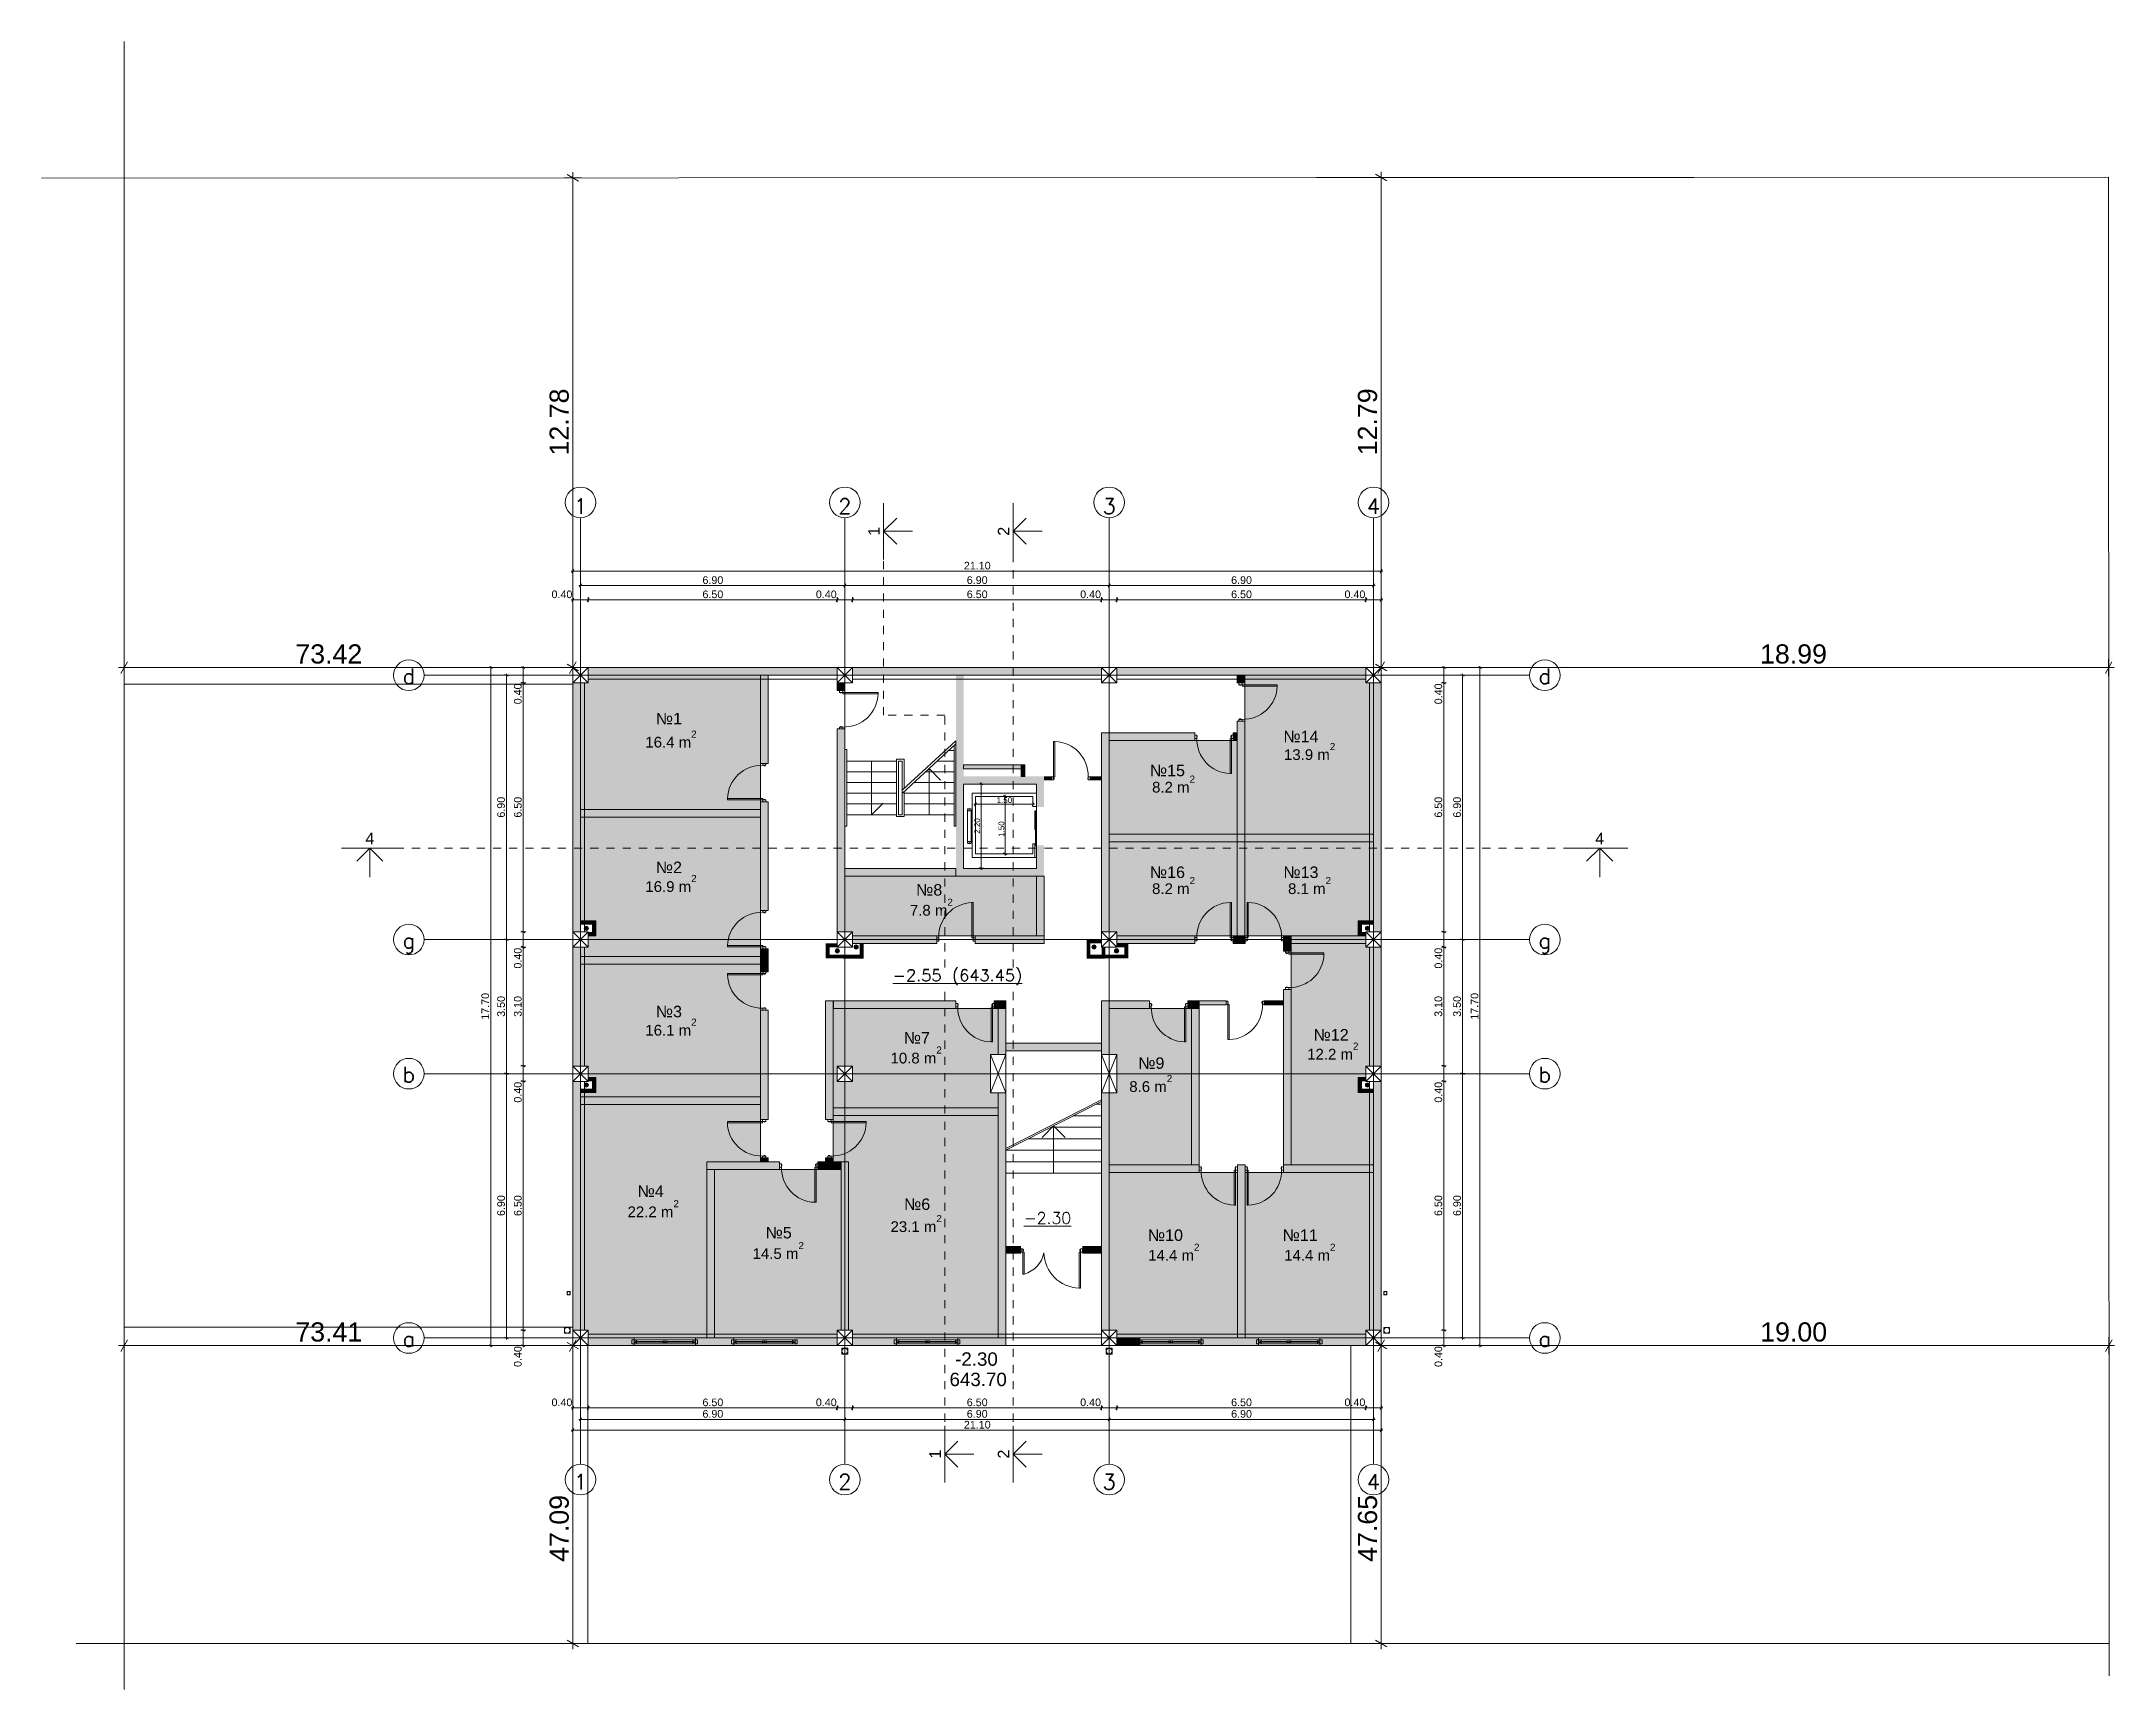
# Model space of a CAD drawing. Header units: millimetres. Extents: x 476571643 to 477489869, y 4620928210 to 4621294454.
# Drawn here: x 477202850 to 477256965, y 4620928210 to 4620971234 of the extents above; entities that cross this region are included whole.
import ezdxf

# ---------------------------------------------------------------- set-up
doc = ezdxf.new("R2010")
doc.units = ezdxf.units.MM
doc.header["$MEASUREMENT"] = 0
doc.set_wipeout_variables(frame=1)
doc.linetypes.add('Dashed', pattern=[423.333333, 211.666667, -211.666667])
doc.linetypes.add('Wipeout_Contour', pattern=[1000, 0, -1000])
for name, color, linetype, lineweight in [('0_Pen_No__42_Pen_No__250_Pen_No__5', 5, 'Continuous', 0), ('2D Drafting - General_Pen_No__1_Pen_No__7', 7, 'Continuous', 0), ('2D Drafting - General_Pen_No__1_Pen_No__7_Pen_No__7', 7, 'Continuous', 0), ('2D Drafting - General_Pen_No__250_Pen_No__7_Pen_No__154', 154, 'Continuous', 0), ('2D Drafting - General_Pen_No__250_Pen_No__7_Pen_No__250', 7, 'Continuous', 0), ('2D Drafting - General_Pen_No__250_Pen_No__7_Pen_No__7', 7, 'Continuous', 0), ('Annotation - Text_Pen_No__7_Pen_No__5', 5, 'Continuous', 0), ('Doors_Pen_No__7_Pen_No__7', 7, 'Continuous', 0), ('Doors_Pen_No__7_Pen_No__7_Pen_No__7', 7, 'Continuous', 0), ('G-Anno-Nplt_Pen_No__250', 7, 'Continuous', 0), ('G-Anno-Nplt_Pen_No__4', 7, 'Continuous', 0), ('G-Anno-Nplt_Pen_No__7', 7, 'Continuous', 0), ('G-Anno-Nplt_Pen_No__8', 8, 'Continuous', 0), ('gegmebi_Pen_No__7_Pen_No__7', 7, 'Continuous', 0), ('kar-panjara_Pen_No__7_Pen_No__7_Pen_No__7', 7, 'Continuous', 0), ('New_._Pen_No__1', 1, 'Continuous', 0), ('New_._Pen_No__234', 234, 'Continuous', 0), ('New_2D Drafting - General_Pen_No__250_Pen_No__7', 7, 'Continuous', 0), ('New_2D Drafting - General_Pen_No__250_Pen_No__7_Pen_No__154', 154, 'Continuous', 0), ('New_2D Drafting - General_Pen_No__250_Pen_No__7_Pen_No__250', 7, 'Continuous', 0), ('New_2D Drafting - General_Pen_No__250_Pen_No__7_Pen_No__7', 7, 'Continuous', 0), ('New_2D Drafting - General_Pen_No__30_Pen_No__9_Pen_No__9_Pen_No__7', 7, 'Continuous', 0), ('New_Annotation - Text_Pen_No__1', 1, 'Continuous', 0), ('New_G-Anno-Nplt_Pen_No__4', 7, 'Continuous', 0), ('New_G-Anno-Nplt_Pen_No__8', 8, 'Continuous', 0), ('New_R03_Nakveti_Pen_No__250', 7, 'Continuous', 0), ('New_R03_Nakveti_Pen_No__4', 7, 'Continuous', 0), ('New_reg_nak_Pen_No__7', 7, 'Continuous', 0), ('New_shenobebi_Pen_No__1', 1, 'Continuous', 0), ('New_shenobebi_Pen_No__7', 7, 'Continuous', 0), ('New_Structural - Bearing_Pen_No__1', 1, 'Continuous', 0), ('New_Structural - Bearing_Pen_No__250', 7, 'Continuous', 0), ('RED LINE_Pen_No__1', 1, 'Continuous', 0), ('shaxtebi da milebi_Pen_No__1_Pen_No__1_Pen_No__1', 1, 'Continuous', 0), ('zoma_Pen_No__1', 1, 'Continuous', 0), ('zoma_Pen_No__142', 142, 'Continuous', 0), ('zoma_Pen_No__5_Pen_No__5', 5, 'Continuous', 0)]:
    doc.layers.add(name, color=color, linetype=linetype, lineweight=lineweight)
doc.layers.add('zoma', color=7, linetype='Continuous')
doc.styles.add('GENERATED_STYLE_1', font='arial.ttf')
doc.styles.add('GENERATED_STYLE_2', font='arial.ttf')
doc.linetypes.add('Break', pattern='A,0,[1,a-5 saxl бѓ’бѓђбѓ¦бѓ”бѓ‘бѓ”бѓ‘бѓ\x98_1.Shx,S=15.679026,R=0,X=0,Y=0],-1975.557214,0', length=1975.557214)
doc.dimstyles.new('GENERATED_STYLE__10', dxfattribs={"dimtxt": 150, "dimasz": 64.421331, "dimexe": 0.18, "dimexo": 3, "dimgap": 0.09, "dimtad": 1, "dimlfac": 0.001, "dimzin": 0, "dimdsep": 46, "dimtxsty": 'GENERATED_STYLE_2', "dimblk": 'ARROWHEAD_2', "dimblk1": 'ARROWHEAD_2', "dimblk2": 'ARROWHEAD_2', "dimcen": 0.09, "dimclrd": 142, "dimclre": 142, "dimclrt": 142, "dimadec": 0, "dimazin": 0, "dimtfac": 1, "dimtdec": 4, "dimtmove": 2, "dimatfit": 3, "dimfxl": 1, "dimtolj": 1, "dimtzin": 0, "dimarcsym": 0})
doc.dimstyles.new('GENERATED_STYLE__11', dxfattribs={"dimtxt": 500, "dimasz": 228, "dimexe": 0.18, "dimexo": 3, "dimgap": 0.09, "dimtad": 1, "dimlfac": 0.001, "dimzin": 0, "dimdsep": 46, "dimtxsty": 'GENERATED_STYLE_2', "dimblk": 'ARROWHEAD_2', "dimblk1": 'ARROWHEAD_2', "dimblk2": 'ARROWHEAD_2', "dimcen": 0.09, "dimclrd": 1, "dimclre": 1, "dimclrt": 1, "dimadec": 0, "dimazin": 0, "dimtfac": 1, "dimtdec": 4, "dimtmove": 2, "dimatfit": 3, "dimfxl": 1, "dimtolj": 1, "dimtzin": 0, "dimarcsym": 0})
doc.dimstyles.new('GENERATED_STYLE__12', dxfattribs={"dimtxt": 500, "dimasz": 228, "dimexe": 0.18, "dimexo": 3, "dimgap": 0.09, "dimtad": 1, "dimtih": 1, "dimtoh": 1, "dimlfac": 0.001, "dimzin": 0, "dimdsep": 46, "dimtxsty": 'GENERATED_STYLE_2', "dimblk": 'ARROWHEAD_2', "dimblk1": 'ARROWHEAD_2', "dimblk2": 'ARROWHEAD_2', "dimcen": 0.09, "dimclrd": 1, "dimclre": 1, "dimclrt": 1, "dimadec": 0, "dimazin": 0, "dimtfac": 1, "dimtdec": 4, "dimtmove": 2, "dimatfit": 3, "dimfxl": 1, "dimtolj": 1, "dimtzin": 0, "dimarcsym": 0})
doc.dimstyles.new('GENERATED_STYLE__13', dxfattribs={"dimtxt": 500, "dimasz": 228, "dimexe": 0.18, "dimexo": 3, "dimgap": 0.09, "dimtad": 1, "dimlfac": 0.001, "dimzin": 0, "dimdsep": 46, "dimtxsty": 'GENERATED_STYLE_2', "dimblk": 'ARROWHEAD_2', "dimblk1": 'ARROWHEAD_2', "dimblk2": 'ARROWHEAD_2', "dimcen": 0.09, "dimclrd": 1, "dimclre": 1, "dimclrt": 1, "dimadec": 0, "dimazin": 0, "dimtfac": 1, "dimtdec": 4, "dimtmove": 0, "dimatfit": 3, "dimfxl": 1, "dimtolj": 1, "dimtzin": 0, "dimarcsym": 0})
doc.dimstyles.new('GENERATED_STYLE__3', dxfattribs={"dimtxt": 200, "dimasz": 64.421331, "dimexe": 0.18, "dimexo": 3, "dimgap": 0.09, "dimtad": 1, "dimtih": 1, "dimtoh": 1, "dimlfac": 0.001, "dimzin": 0, "dimdsep": 46, "dimtxsty": 'GENERATED_STYLE_2', "dimblk": 'ARROWHEAD_2', "dimblk1": 'ARROWHEAD_2', "dimblk2": 'ARROWHEAD_2', "dimcen": 0.09, "dimclrd": 142, "dimclre": 142, "dimclrt": 142, "dimadec": 0, "dimazin": 0, "dimtfac": 1, "dimtdec": 4, "dimtmove": 0, "dimatfit": 3, "dimfxl": 1, "dimtolj": 1, "dimtzin": 0, "dimarcsym": 0})
doc.dimstyles.new('GENERATED_STYLE__7', dxfattribs={"dimtxt": 200, "dimasz": 64.421331, "dimexe": 0.18, "dimexo": 3, "dimgap": 0.09, "dimtad": 1, "dimlfac": 0.001, "dimzin": 0, "dimdsep": 46, "dimtxsty": 'GENERATED_STYLE_2', "dimblk": 'ARROWHEAD_2', "dimblk1": 'ARROWHEAD_2', "dimblk2": 'ARROWHEAD_2', "dimcen": 0.09, "dimclrd": 142, "dimclre": 142, "dimclrt": 142, "dimadec": 0, "dimazin": 0, "dimtfac": 1, "dimtdec": 4, "dimtmove": 0, "dimatfit": 3, "dimfxl": 1, "dimtolj": 1, "dimtzin": 0, "dimarcsym": 0})
doc.dimstyles.new('GENERATED_STYLE__8', dxfattribs={"dimtxt": 150, "dimasz": 64.421331, "dimexe": 0.18, "dimexo": 3, "dimgap": 0.09, "dimtad": 1, "dimlfac": 0.001, "dimzin": 0, "dimdsep": 46, "dimtxsty": 'GENERATED_STYLE_2', "dimblk": 'ARROWHEAD_2', "dimblk1": 'ARROWHEAD_2', "dimblk2": 'ARROWHEAD_2', "dimcen": 0.09, "dimclrd": 142, "dimclre": 142, "dimclrt": 142, "dimadec": 0, "dimazin": 0, "dimtfac": 1, "dimtdec": 4, "dimtmove": 0, "dimatfit": 3, "dimfxl": 1, "dimtolj": 1, "dimtzin": 0, "dimarcsym": 0})
doc.dimstyles.new('GENERATED_STYLE__9', dxfattribs={"dimtxt": 150, "dimasz": 64.421331, "dimexe": 0.18, "dimexo": 3, "dimgap": 0.09, "dimtad": 1, "dimtih": 1, "dimtoh": 1, "dimlfac": 0.001, "dimzin": 0, "dimdsep": 46, "dimtxsty": 'GENERATED_STYLE_2', "dimblk": 'ARROWHEAD_2', "dimblk1": 'ARROWHEAD_2', "dimblk2": 'ARROWHEAD_2', "dimcen": 0.09, "dimclrd": 142, "dimclre": 142, "dimclrt": 142, "dimadec": 0, "dimazin": 0, "dimtfac": 1, "dimtdec": 4, "dimtmove": 0, "dimatfit": 3, "dimfxl": 1, "dimtolj": 1, "dimtzin": 0, "dimarcsym": 0})

msp = doc.modelspace()

# ---------------------------------------------------------------- texts
at = {"layer": 'Annotation - Text_Pen_No__7_Pen_No__5', "color": 5, "linetype": 'Continuous', "lineweight": 0, "char_height": 400, "attachment_point": 2}
for s, insert in [('\\A1;{\\pqc;\\Ftxt.shx;1}', (477216923.475, 4620959299.996)), ('\\A1;{\\pqc;\\Ftxt.shx;2}', (477223823.475, 4620959299.996)), ('\\A1;{\\pqc;\\Ftxt.shx;3}', (477230723.475, 4620959299.996)), ('\\A1;{\\pqc;\\Ftxt.shx;4}', (477237623.475, 4620959299.996)), ('\\A1;{\\pqc;\\Ftxt.shx;d}', (477212442.924, 4620954860.682)), ('\\A1;{\\pqc;\\Ftxt.shx;d}', (477242096.004, 4620954860.682)), ('\\A1;{\\pqc;\\Ftxt.shx;g}', (477212442.924, 4620947961.882)), ('\\A1;{\\pqc;\\Ftxt.shx;g}', (477242096.004, 4620947961.882)), ('\\A1;{\\pqc;\\Ftxt.shx;b}', (477212442.924, 4620944461.882)), ('\\A1;{\\pqc;\\Ftxt.shx;b}', (477242096.004, 4620944461.882)), ('\\A1;{\\pqc;\\Ftxt.shx;a}', (477212442.924, 4620937561.882)), ('\\A1;{\\pqc;\\Ftxt.shx;a}', (477242096.004, 4620937561.882)), ('\\A1;{\\pqc;\\Ftxt.shx;1}', (477216923.475, 4620933832.447)), ('\\A1;{\\pqc;\\Ftxt.shx;2}', (477223823.475, 4620933832.447)), ('\\A1;{\\pqc;\\Ftxt.shx;3}', (477230723.475, 4620933832.447)), ('\\A1;{\\pqc;\\Ftxt.shx;4}', (477237623.475, 4620933832.447))]:
    msp.add_mtext(s, dxfattribs=dict(at, insert=insert))
at = {"layer": 'G-Anno-Nplt_Pen_No__250', "color": 7, "lineweight": 0, "char_height": 280, "attachment_point": 7}
for s, insert, style in [('{\\fArial|b0|i0|c0|p34;16.4 m{\\H0.66x;\\S2^  ;}}', (477218614.146, 4620952797.562), 'GENERATED_STYLE_1'), ('{\\fArial|b0|i0|c0|p34;13.9 m{\\H0.66x;\\S2^  ;}}', (477235285.224, 4620952472.562), 'GENERATED_STYLE_1'), ('{\\fArial|b0|i0|c0|p34;8.2 m{\\H0.66x;\\S2^  ;}}', (477231841.399, 4620951622.562), 'GENERATED_STYLE_1'), ('{\\fArial|b0|i0|c0|p34;16.9 m{\\H0.66x;\\S2^  ;}}', (477218614.146, 4620949028.682), 'GENERATED_STYLE_1'), ('{\\fArial|b0|i0|c0|p34;8.2 m{\\H0.66x;\\S2^  ;}}', (477231841.399, 4620948972.562), 'GENERATED_STYLE_1'), ('{\\fArial|b0|i0|c0|p34;8.1 m{\\H0.66x;\\S2^  ;}}', (477235391.464, 4620948972.562), 'GENERATED_STYLE_1'), ('{\\fArial|b0|i0|c0|p34;7.8 m{\\H0.66x;\\S2^  ;}}', (477225519.538, 4620948409.597), 'GENERATED_STYLE_1'), ('{\\fArial|b0|i0|c0|p34;16.1 m{\\H0.66x;\\S2^  ;}}', (477218614.146, 4620945278.173), 'GENERATED_STYLE_1'), ('{\\fArial CYR|b0|i0|c204|p34;10.8 m{\\H0.66x;\\S2^  ;}}', (477225014.146, 4620944550.678), 'GENERATED_STYLE_2'), ('{\\fArial|b0|i0|c0|p34;12.2 m{\\H0.66x;\\S2^  ;}}', (477235889.957, 4620944656.704), 'GENERATED_STYLE_1'), ('{\\fArial CYR|b0|i0|c204|p34;8.6 m{\\H0.66x;\\S2^  ;}}', (477231246.197, 4620943806.707), 'GENERATED_STYLE_2'), ('{\\fArial|b0|i0|c0|p34;22.2 m{\\H0.66x;\\S2^  ;}}', (477218149.863, 4620940541.625), 'GENERATED_STYLE_1'), ('{\\fArial|b0|i0|c0|p34;23.1 m{\\H0.66x;\\S2^  ;}}', (477225014.146, 4620940150.68), 'GENERATED_STYLE_1'), ('{\\fArial|b0|i0|c0|p34;14.5 m{\\H0.66x;\\S2^  ;}}', (477221414.146, 4620939447.562), 'GENERATED_STYLE_1'), ('{\\fArial|b0|i0|c0|p34;14.4 m{\\H0.66x;\\S2^  ;}}', (477231739.957, 4620939406.704), 'GENERATED_STYLE_1'), ('{\\fArial|b0|i0|c0|p34;14.4 m{\\H0.66x;\\S2^  ;}}', (477235289.957, 4620939406.675), 'GENERATED_STYLE_1')]:
    msp.add_mtext(s, dxfattribs=dict(at, insert=insert, style=style))
at = {"layer": 'New_._Pen_No__1', "color": 1, "linetype": 'Continuous', "lineweight": 0, "char_height": 300, "attachment_point": 2, "rotation": 90, "style": 'GENERATED_STYLE_1'}
for s, insert in [('\\A1;{\\pqc;\\fArial|b0|i0|c0|p34;1}', (477224431.107, 4620958447.924)), ('\\A1;{\\pqc;\\fArial|b0|i0|c0|p34;2}', (477227814.697, 4620958447.924)), ('\\A1;{\\pqc;\\fArial|b0|i0|c0|p34;1}', (477226029.58, 4620934355.932)), ('\\A1;{\\pqc;\\fArial|b0|i0|c0|p34;2}', (477227814.697, 4620934355.932))]:
    msp.add_mtext(s, dxfattribs=dict(at, insert=insert))
at = {"layer": 'New_._Pen_No__1', "color": 1, "linetype": 'Continuous', "lineweight": 0, "char_height": 300, "attachment_point": 2, "style": 'GENERATED_STYLE_1'}
for insert in [(477211421.599, 4620950577.62), (477243525.82, 4620950577.62)]:
    msp.add_mtext('\\A1;{\\pqc;\\fArial|b0|i0|c0|p34;4}', dxfattribs=dict(at, insert=insert))
at = {"layer": 'New_._Pen_No__234', "color": 234, "linetype": 'Continuous', "lineweight": 0, "char_height": 300, "attachment_point": 2, "style": 'GENERATED_STYLE_1'}
for s, insert in [('\\A1;{\\pqc;\\fArial|b0|i0|c0|p34;№1}', (477219228.813, 4620953706.79)), ('\\A1;{\\pqc;\\fArial|b0|i0|c0|p34;№1\\fArial|b0|i0|c0|p34;4}', (477235727.507, 4620953238.744)), ('\\A1;{\\pqc;\\fArial|b0|i0|c0|p34;№1\\fArial|b0|i0|c0|p34;5}', (477232242.093, 4620952353.106)), ('\\A1;{\\pqc;\\fArial|b0|i0|c0|p34;№\\fArial|b0|i0|c0|p34;2}', (477219228.813, 4620949823.765)), ('\\A1;{\\pqc;\\fArial|b0|i0|c0|p34;№1\\fArial|b0|i0|c0|p34;6}', (477232242.093, 4620949696.193)), ('\\A1;{\\pqc;\\fArial|b0|i0|c0|p34;№1\\fArial|b0|i0|c0|p34;3}', (477235727.507, 4620949696.193)), ('\\A1;{\\pqc;\\fArial|b0|i0|c0|p34;№\\fArial|b0|i0|c0|p34;8}', (477226023.028, 4620949236.305)), ('\\A1;{\\pqc;\\fArial|b0|i0|c0|p34;№\\fArial|b0|i0|c0|p34;3}', (477219228.813, 4620946059.518)), ('\\A1;{\\pqc;\\fArial|b0|i0|c0|p34;№\\fArial|b0|i0|c0|p34;7}', (477225701.474, 4620945372.198)), ('\\A1;{\\pqc;\\fArial|b0|i0|c0|p34;№1\\fArial|b0|i0|c0|p34;2}', (477236514.801, 4620945453.211)), ('\\A1;{\\pqc;\\fArial|b0|i0|c0|p34;№\\fArial|b0|i0|c0|p34;9}', (477231821.682, 4620944713.765)), ('\\A1;{\\pqc;\\fArial|b0|i0|c0|p34;№\\fArial|b0|i0|c0|p34;4}', (477218754.82, 4620941369.636)), ('\\A1;{\\pqc;\\fArial|b0|i0|c0|p34;№\\fArial|b0|i0|c0|p34;6}', (477225708.769, 4620941029.89)), ('\\A1;{\\pqc;\\fArial|b0|i0|c0|p34;№\\fArial|b0|i0|c0|p34;5}', (477222094.795, 4620940287.096)), ('\\A1;{\\pqc;\\fArial|b0|i0|c0|p34;№1\\fArial|b0|i0|c0|p34;0}', (477232189.527, 4620940221.744)), ('\\A1;{\\pqc;\\fArial|b0|i0|c0|p34;№\\fArial|b0|i0|c0|p34;1\\fArial|b0|i0|c0|p34;1}', (477235708.39, 4620940221.744))]:
    msp.add_mtext(s, dxfattribs=dict(at, insert=insert))

# ---------------------------------------------------------------- blocks, each defined once
blk = doc.blocks.new('*D1144', base_point=(476844527, 4621385791))
at = {"layer": 'zoma_Pen_No__142', "color": 142, "linetype": 'Continuous', "lineweight": 0, "transparency": 16777216}
for p, q in [((477215053, 4620944288), (477214926, 4620944288)), ((477214947, 4620944312), (477215032, 4620944263)), ((477214990, 4620937388), (477214990, 4620944288)), ((477215053, 4620937388), (477214926, 4620937388)), ((477214947, 4620937412), (477215032, 4620937363)), ((477214990, 4620937346), (477214990, 4620937388))]:
    blk.add_line(p, q, dxfattribs=at)
at = {"layer": 'zoma_Pen_No__142', "color": 142, "lineweight": 0, "transparency": 16777216, "insert": (477214950, 4620940572), "char_height": 200, "attachment_point": 7, "rotation": 90, "style": 'GENERATED_STYLE_2'}
blk.add_mtext('\\A1;{\\pql;\\fArial CYR|b0|i0|c204|p34;6.90}', dxfattribs=at)
blk = doc.blocks.new('ARROWHEAD_2')
at = {"color": 0, "linetype": 'Continuous', "lineweight": 0}
for p, q in [((0, 0), (-1, 0)), ((-0.38, -0.66), (0.38, 0.66))]:
    blk.add_line(p, q, dxfattribs=at)
blk = doc.blocks.new('*D1145', base_point=(476844527, 4621385791))
at = {"layer": 'zoma_Pen_No__142', "color": 142, "linetype": 'Continuous', "lineweight": 0, "transparency": 16777216}
for p, q in [((477215053, 4620947788), (477214926, 4620947788)), ((477214947, 4620947812), (477215032, 4620947763)), ((477214990, 4620944288), (477214990, 4620947788)), ((477215053, 4620944288), (477214926, 4620944288)), ((477214947, 4620944312), (477215032, 4620944263))]:
    blk.add_line(p, q, dxfattribs=at)
at = {"layer": 'zoma_Pen_No__142', "color": 142, "lineweight": 0, "transparency": 16777216, "insert": (477214950, 4620945772), "char_height": 200, "attachment_point": 7, "rotation": 90, "style": 'GENERATED_STYLE_2'}
blk.add_mtext('\\A1;{\\pql;\\fArial CYR|b0|i0|c204|p34;3.50}', dxfattribs=at)
blk = doc.blocks.new('*D1146', base_point=(476844527, 4621385791))
at = {"layer": 'zoma_Pen_No__142', "color": 142, "linetype": 'Continuous', "lineweight": 0, "transparency": 16777216}
for p, q in [((477215053, 4620954688), (477214926, 4620954688)), ((477215032, 4620954663), (477214947, 4620954712)), ((477214990, 4620954688), (477214990, 4620954729)), ((477214990, 4620947788), (477214990, 4620954688)), ((477215053, 4620947788), (477214926, 4620947788)), ((477214947, 4620947812), (477215032, 4620947763))]:
    blk.add_line(p, q, dxfattribs=at)
at = {"layer": 'zoma_Pen_No__142', "color": 142, "lineweight": 0, "transparency": 16777216, "insert": (477214950, 4620950972), "char_height": 200, "attachment_point": 7, "rotation": 90, "style": 'GENERATED_STYLE_2'}
blk.add_mtext('\\A1;{\\pql;\\fArial CYR|b0|i0|c204|p34;6.90}', dxfattribs=at)
blk = doc.blocks.new('*D1147', base_point=(476844527, 4621385791))
at = {"layer": 'zoma_Pen_No__142', "color": 142, "linetype": 'Continuous', "lineweight": 0, "transparency": 16777216}
for p, q in [((477215491, 4620937588), (477215363, 4620937588)), ((477215491, 4620937188), (477215363, 4620937188)), ((477215385, 4620937612), (477215469, 4620937563)), ((477215385, 4620937212), (477215469, 4620937163)), ((477215427, 4620937188), (477215427, 4620937588)), ((477215427, 4620937146), (477215427, 4620937188))]:
    blk.add_line(p, q, dxfattribs=at)
at = {"layer": 'zoma_Pen_No__142', "color": 142, "lineweight": 0, "transparency": 16777216, "insert": (477215387, 4620936631), "char_height": 200, "attachment_point": 7, "rotation": 89.9995, "style": 'GENERATED_STYLE_2'}
blk.add_mtext('\\A1;{\\pql;\\fArial CYR|b0|i0|c204|p34;0.40}', dxfattribs=at)
blk = doc.blocks.new('*D1148', base_point=(476844527, 4621385791))
at = {"layer": 'zoma_Pen_No__142', "color": 142, "linetype": 'Continuous', "lineweight": 0, "transparency": 16777216}
for p, q in [((477215385, 4620944112), (477215469, 4620944063)), ((477215427, 4620937588), (477215427, 4620944088)), ((477215491, 4620937588), (477215363, 4620937588)), ((477215385, 4620937612), (477215469, 4620937563)), ((477215427, 4620937188), (477215427, 4620937588))]:
    blk.add_line(p, q, dxfattribs=at)
at = {"layer": 'zoma_Pen_No__142', "color": 142, "lineweight": 0, "transparency": 16777216, "char_height": 200, "attachment_point": 7, "rotation": 89.9995, "style": 'GENERATED_STYLE_2'}
for s, insert in [('\\A1;{\\pql;\\fArial CYR|b0|i0|c204|p34;0.40}', (477215387, 4620943531)), ('\\A1;{\\pql;\\fArial CYR|b0|i0|c204|p34;6.50}', (477215387, 4620940572))]:
    blk.add_mtext(s, dxfattribs=dict(at, insert=insert))
blk = doc.blocks.new('*D1149', base_point=(476844527, 4621385791))
at = {"layer": 'zoma_Pen_No__142', "color": 142, "linetype": 'Continuous', "lineweight": 0, "transparency": 16777216}
for p, q in [((477215427, 4620944488), (477215427, 4620947588)), ((477215491, 4620944488), (477215363, 4620944488)), ((477215385, 4620944512), (477215469, 4620944463)), ((477215427, 4620944088), (477215427, 4620944488)), ((477215491, 4620944088), (477215363, 4620944088)), ((477215385, 4620944112), (477215469, 4620944063)), ((477215427, 4620937588), (477215427, 4620944088))]:
    blk.add_line(p, q, dxfattribs=at)
blk = doc.blocks.new('*D1150', base_point=(476844527, 4621385791))
at = {"layer": 'zoma_Pen_No__142', "color": 142, "linetype": 'Continuous', "lineweight": 0, "transparency": 16777216}
for p, q in [((477215491, 4620947588), (477215364, 4620947588)), ((477215385, 4620947612), (477215469, 4620947563)), ((477215427, 4620944488), (477215427, 4620947588)), ((477215491, 4620944488), (477215363, 4620944488)), ((477215385, 4620944512), (477215469, 4620944463))]:
    blk.add_line(p, q, dxfattribs=at)
at = {"layer": 'zoma_Pen_No__142', "color": 142, "lineweight": 0, "transparency": 16777216, "char_height": 200, "attachment_point": 7, "rotation": 89.9995, "style": 'GENERATED_STYLE_2'}
for s, insert in [('\\A1;{\\pql;\\fArial CYR|b0|i0|c204|p34;0.40}', (477215387, 4620947031)), ('\\A1;{\\pql;\\fArial CYR|b0|i0|c204|p34;3.10}', (477215387, 4620945772))]:
    blk.add_mtext(s, dxfattribs=dict(at, insert=insert))
blk = doc.blocks.new('*D1151', base_point=(476844527, 4621385791))
at = {"layer": 'zoma_Pen_No__142', "color": 142, "linetype": 'Continuous', "lineweight": 0, "transparency": 16777216}
for p, q in [((477215427, 4620947988), (477215427, 4620954488)), ((477215491, 4620947988), (477215364, 4620947988)), ((477215385, 4620948012), (477215469, 4620947963)), ((477215427, 4620947588), (477215427, 4620947988)), ((477215491, 4620947588), (477215364, 4620947588)), ((477215385, 4620947612), (477215469, 4620947563)), ((477215427, 4620944488), (477215427, 4620947588))]:
    blk.add_line(p, q, dxfattribs=at)
blk = doc.blocks.new('*D1152', base_point=(476844527, 4621385791))
at = {"layer": 'zoma_Pen_No__142', "color": 142, "linetype": 'Continuous', "lineweight": 0, "transparency": 16777216}
for p, q in [((477215491, 4620954488), (477215364, 4620954488)), ((477215385, 4620954512), (477215470, 4620954463)), ((477215427, 4620947988), (477215427, 4620954488)), ((477215491, 4620947988), (477215364, 4620947988)), ((477215385, 4620948012), (477215469, 4620947963))]:
    blk.add_line(p, q, dxfattribs=at)
at = {"layer": 'zoma_Pen_No__142', "color": 142, "lineweight": 0, "transparency": 16777216, "char_height": 200, "attachment_point": 7, "rotation": 89.9995, "style": 'GENERATED_STYLE_2'}
for s, insert in [('\\A1;{\\pql;\\fArial CYR|b0|i0|c204|p34;0.40}', (477215387, 4620953931)), ('\\A1;{\\pql;\\fArial CYR|b0|i0|c204|p34;6.50}', (477215387, 4620950972))]:
    blk.add_mtext(s, dxfattribs=dict(at, insert=insert))
blk = doc.blocks.new('*D1153', base_point=(476844527, 4621385791))
at = {"layer": 'zoma_Pen_No__142', "color": 142, "linetype": 'Continuous', "lineweight": 0, "transparency": 16777216}
for p, q in [((477215385, 4620954512), (477215470, 4620954463)), ((477215427, 4620947988), (477215427, 4620954488))]:
    blk.add_line(p, q, dxfattribs=at)
blk = doc.blocks.new('*D1154', base_point=(476844527, 4621385791))
at = {"layer": 'zoma_Pen_No__142', "color": 142, "linetype": 'Continuous', "lineweight": 0, "transparency": 16777216}
for p, q in [((477215491, 4620954888), (477215364, 4620954888)), ((477215491, 4620954488), (477215364, 4620954488)), ((477215470, 4620954863), (477215385, 4620954912)), ((477215385, 4620954512), (477215470, 4620954463)), ((477215427, 4620954888), (477215427, 4620954929)), ((477215427, 4620954488), (477215427, 4620954888)), ((477215427, 4620947988), (477215427, 4620954488))]:
    blk.add_line(p, q, dxfattribs=at)
blk = doc.blocks.new('*D1155', base_point=(476844527.148388, 4621385791.044046))
at = {"layer": 'zoma_Pen_No__1', "color": 1, "linetype": 'Continuous', "lineweight": 0, "transparency": 16777216}
for p, q in [((477238046.317036, 4620937187.561666), (477237596.317036, 4620937187.561666)), ((477237971.317036, 4620937100.959167), (477237671.317036, 4620937274.164166)), ((477237821.317036, 4620937187.561666), (477237821.317036, 4620937334.261666)), ((477237821.317036, 4620929414.175827), (477237821.317036, 4620937187.561666)), ((477238046.317036, 4620929414.175827), (477237596.317036, 4620929414.175827)), ((477237671.317036, 4620929500.778327), (477237971.317036, 4620929327.573327)), ((477237821.317036, 4620929267.475827), (477237821.317036, 4620929414.175827))]:
    blk.add_line(p, q, dxfattribs=at)
at = {"layer": 'zoma_Pen_No__1', "color": 1, "lineweight": 0, "transparency": 16777216, "insert": (477237721.317036, 4620931543.211949), "char_height": 500, "attachment_point": 7, "rotation": 90, "style": 'GENERATED_STYLE_2'}
blk.add_mtext('\\A1;{\\pql;\\fArial CYR|b0|i0|c204|p34;47.65}', dxfattribs=at)
blk = doc.blocks.new('*D1156', base_point=(476844527, 4621385791))
at = {"layer": 'zoma_Pen_No__1', "color": 1, "linetype": 'Continuous', "lineweight": 0, "transparency": 16777216}
for p, q in [((477216946, 4620937188), (477216496, 4620937188)), ((477216871, 4620937101), (477216571, 4620937274)), ((477216721, 4620937188), (477216721, 4620937334)), ((477216721, 4620929414), (477216721, 4620937188)), ((477216946, 4620929414), (477216496, 4620929414)), ((477216571, 4620929501), (477216871, 4620929328)), ((477216721, 4620929267), (477216721, 4620929414))]:
    blk.add_line(p, q, dxfattribs=at)
at = {"layer": 'zoma_Pen_No__1', "color": 1, "lineweight": 0, "transparency": 16777216, "insert": (477216621, 4620931543), "char_height": 500, "attachment_point": 7, "rotation": 90, "style": 'GENERATED_STYLE_2'}
blk.add_mtext('\\A1;{\\pql;\\fArial CYR|b0|i0|c204|p34;47.09}', dxfattribs=at)
blk = doc.blocks.new('*D1157', base_point=(476844527, 4621385791))
at = {"layer": 'zoma_Pen_No__1', "color": 1, "linetype": 'Continuous', "lineweight": 0, "transparency": 16777216}
for p, q in [((477205098, 4620955038), (477204924, 4620954738)), ((477205011, 4620954663), (477205011, 4620955113)), ((477216635, 4620954738), (477216808, 4620955038)), ((477216721, 4620954663), (477216721, 4620955113)), ((477204864, 4620954888), (477205011, 4620954888)), ((477205011, 4620954888), (477216721, 4620954888)), ((477216721, 4620954888), (477216868, 4620954888))]:
    blk.add_line(p, q, dxfattribs=at)
at = {"layer": 'zoma_Pen_No__1', "color": 1, "lineweight": 0, "transparency": 16777216, "insert": (477209477, 4620954988), "char_height": 500, "attachment_point": 7, "style": 'GENERATED_STYLE_2'}
blk.add_mtext('\\A1;{\\pql;\\fArial CYR|b0|i0|c204|p34;73.42}', dxfattribs=at)
blk = doc.blocks.new('*D1158', base_point=(476844527, 4621385791))
at = {"layer": 'zoma_Pen_No__1', "color": 1, "linetype": 'Continuous', "lineweight": 0, "transparency": 16777216}
for p, q in [((477216946, 4620967671), (477216496, 4620967671)), ((477216871, 4620967585), (477216571, 4620967758)), ((477216721, 4620967671), (477216721, 4620967818)), ((477216721, 4620954888), (477216721, 4620967671)), ((477216946, 4620954888), (477216496, 4620954888)), ((477216571, 4620954974), (477216871, 4620954801)), ((477216721, 4620954741), (477216721, 4620954888))]:
    blk.add_line(p, q, dxfattribs=at)
at = {"layer": 'zoma_Pen_No__1', "color": 1, "lineweight": 0, "transparency": 16777216, "insert": (477216621, 4620960425), "char_height": 500, "attachment_point": 7, "rotation": 90, "style": 'GENERATED_STYLE_2'}
blk.add_mtext('\\A1;{\\pql;\\fArial CYR|b0|i0|c204|p34;12.78}', dxfattribs=at)
blk = doc.blocks.new('*D1159', base_point=(476844527.148388, 4621385791.044046))
at = {"layer": 'zoma_Pen_No__1', "color": 1, "linetype": 'Continuous', "lineweight": 0, "transparency": 16777216}
for p, q in [((477238046.317036, 4620967683.36447), (477237596.317036, 4620967683.36447)), ((477237971.317036, 4620967596.76197), (477237671.317036, 4620967769.966969)), ((477237821.317036, 4620967683.36447), (477237821.317036, 4620967830.064469)), ((477237821.317036, 4620954887.561666), (477237821.317036, 4620967683.36447)), ((477238046.317036, 4620954887.561666), (477237596.317036, 4620954887.561666)), ((477237671.317036, 4620954974.164165), (477237971.317036, 4620954800.959166)), ((477237821.317036, 4620954740.861666), (477237821.317036, 4620954887.561666))]:
    blk.add_line(p, q, dxfattribs=at)
at = {"layer": 'zoma_Pen_No__1', "color": 1, "lineweight": 0, "transparency": 16777216, "insert": (477237721.317036, 4620960430.605544), "char_height": 500, "attachment_point": 7, "rotation": 90, "style": 'GENERATED_STYLE_2'}
blk.add_mtext('\\A1;{\\pql;\\fArial CYR|b0|i0|c204|p34;12.79}', dxfattribs=at)
blk = doc.blocks.new('*D1160', base_point=(476844527, 4621385791))
at = {"layer": 'zoma_Pen_No__1', "color": 1, "linetype": 'Continuous', "lineweight": 0, "transparency": 16777216}
for p, q in [((477204864, 4620937188), (477205011, 4620937188)), ((477205098, 4620937338), (477204924, 4620937038)), ((477205011, 4620936963), (477205011, 4620937413)), ((477205011, 4620937188), (477216721, 4620937188)), ((477216635, 4620937038), (477216808, 4620937338)), ((477216721, 4620936963), (477216721, 4620937413)), ((477216721, 4620937188), (477216868, 4620937188))]:
    blk.add_line(p, q, dxfattribs=at)
at = {"layer": 'zoma_Pen_No__1', "color": 1, "lineweight": 0, "transparency": 16777216, "insert": (477209477, 4620937288), "char_height": 500, "attachment_point": 7, "style": 'GENERATED_STYLE_2'}
blk.add_mtext('\\A1;{\\pql;\\fArial CYR|b0|i0|c204|p34;73.41}', dxfattribs=at)
blk = doc.blocks.new('*D1161', base_point=(476844527, 4621385791))
at = {"layer": 'zoma_Pen_No__142', "color": 142, "linetype": 'Continuous', "lineweight": 0, "transparency": 16777216}
for p, q in [((477214640, 4620954888), (477214513, 4620954888)), ((477214619, 4620954863), (477214534, 4620954912)), ((477214577, 4620937188), (477214577, 4620954888)), ((477214640, 4620937188), (477214513, 4620937188)), ((477214534, 4620937212), (477214619, 4620937163)), ((477214577, 4620937146), (477214577, 4620937188))]:
    blk.add_line(p, q, dxfattribs=at)
at = {"layer": 'zoma_Pen_No__142', "color": 142, "lineweight": 0, "transparency": 16777216, "insert": (477214537, 4620945696), "char_height": 200, "attachment_point": 7, "rotation": 90, "style": 'GENERATED_STYLE_2'}
blk.add_mtext('\\A1;{\\pql;\\fArial CYR|b0|i0|c204|p34;17.70}', dxfattribs=at)
blk = doc.blocks.new('*D1162', base_point=(476844527, 4621385791))
at = {"layer": 'zoma_Pen_No__142', "color": 142, "linetype": 'Continuous', "lineweight": 0, "transparency": 16777216}
for p, q in [((477214640, 4620954888), (477214513, 4620954888)), ((477214619, 4620954863), (477214534, 4620954912)), ((477214577, 4620954888), (477214577, 4620954929))]:
    blk.add_line(p, q, dxfattribs=at)
blk = doc.blocks.new('*D1163', base_point=(476844527, 4621385791))
at = {"layer": 'zoma_Pen_No__142', "color": 142, "linetype": 'Continuous', "lineweight": 0, "transparency": 16777216}
for p, q in [((477240010, 4620944288), (477239883, 4620944288)), ((477239904, 4620944312), (477239989, 4620944263)), ((477239946, 4620937388), (477239946, 4620944288)), ((477240010, 4620937388), (477239883, 4620937388)), ((477239904, 4620937412), (477239989, 4620937363)), ((477239946, 4620937346), (477239946, 4620937388))]:
    blk.add_line(p, q, dxfattribs=at)
at = {"layer": 'zoma_Pen_No__142', "color": 142, "lineweight": 0, "transparency": 16777216, "insert": (477239906, 4620940572), "char_height": 200, "attachment_point": 7, "rotation": 90, "style": 'GENERATED_STYLE_2'}
blk.add_mtext('\\A1;{\\pql;\\fArial CYR|b0|i0|c204|p34;6.90}', dxfattribs=at)
blk = doc.blocks.new('*D1164', base_point=(476844527, 4621385791))
at = {"layer": 'zoma_Pen_No__142', "color": 142, "linetype": 'Continuous', "lineweight": 0, "transparency": 16777216}
for p, q in [((477240010, 4620947788), (477239883, 4620947788)), ((477239904, 4620947812), (477239989, 4620947763)), ((477239946, 4620944288), (477239946, 4620947788)), ((477240010, 4620944288), (477239883, 4620944288)), ((477239904, 4620944312), (477239989, 4620944263))]:
    blk.add_line(p, q, dxfattribs=at)
at = {"layer": 'zoma_Pen_No__142', "color": 142, "lineweight": 0, "transparency": 16777216, "insert": (477239906, 4620945772), "char_height": 200, "attachment_point": 7, "rotation": 90, "style": 'GENERATED_STYLE_2'}
blk.add_mtext('\\A1;{\\pql;\\fArial CYR|b0|i0|c204|p34;3.50}', dxfattribs=at)
blk = doc.blocks.new('*D1165', base_point=(476844527, 4621385791))
at = {"layer": 'zoma_Pen_No__142', "color": 142, "linetype": 'Continuous', "lineweight": 0, "transparency": 16777216}
for p, q in [((477240010, 4620954688), (477239883, 4620954688)), ((477239989, 4620954663), (477239904, 4620954712)), ((477239946, 4620954688), (477239946, 4620954729)), ((477239946, 4620947788), (477239946, 4620954688)), ((477240010, 4620947788), (477239883, 4620947788)), ((477239904, 4620947812), (477239989, 4620947763))]:
    blk.add_line(p, q, dxfattribs=at)
at = {"layer": 'zoma_Pen_No__142', "color": 142, "lineweight": 0, "transparency": 16777216, "insert": (477239906, 4620950972), "char_height": 200, "attachment_point": 7, "rotation": 90, "style": 'GENERATED_STYLE_2'}
blk.add_mtext('\\A1;{\\pql;\\fArial CYR|b0|i0|c204|p34;6.90}', dxfattribs=at)
blk = doc.blocks.new('*D1166', base_point=(476844527, 4621385791))
at = {"layer": 'zoma_Pen_No__142', "color": 142, "linetype": 'Continuous', "lineweight": 0, "transparency": 16777216}
for p, q in [((477239521, 4620937588), (477239394, 4620937588)), ((477239521, 4620937188), (477239394, 4620937188)), ((477239415, 4620937612), (477239500, 4620937563)), ((477239415, 4620937212), (477239500, 4620937163)), ((477239457, 4620937188), (477239457, 4620937588)), ((477239457, 4620937146), (477239457, 4620937188))]:
    blk.add_line(p, q, dxfattribs=at)
at = {"layer": 'zoma_Pen_No__142', "color": 142, "lineweight": 0, "transparency": 16777216, "insert": (477239417, 4620936631), "char_height": 200, "attachment_point": 7, "rotation": 89.9995, "style": 'GENERATED_STYLE_2'}
blk.add_mtext('\\A1;{\\pql;\\fArial CYR|b0|i0|c204|p34;0.40}', dxfattribs=at)
blk = doc.blocks.new('*D1167', base_point=(476844527, 4621385791))
at = {"layer": 'zoma_Pen_No__142', "color": 142, "linetype": 'Continuous', "lineweight": 0, "transparency": 16777216}
for p, q in [((477239415, 4620944112), (477239500, 4620944063)), ((477239457, 4620937588), (477239457, 4620944088)), ((477239521, 4620937588), (477239394, 4620937588)), ((477239415, 4620937612), (477239500, 4620937563)), ((477239457, 4620937188), (477239457, 4620937588))]:
    blk.add_line(p, q, dxfattribs=at)
at = {"layer": 'zoma_Pen_No__142', "color": 142, "lineweight": 0, "transparency": 16777216, "char_height": 200, "attachment_point": 7, "rotation": 89.9995, "style": 'GENERATED_STYLE_2'}
for s, insert in [('\\A1;{\\pql;\\fArial CYR|b0|i0|c204|p34;0.40}', (477239417, 4620943531)), ('\\A1;{\\pql;\\fArial CYR|b0|i0|c204|p34;6.50}', (477239417, 4620940572))]:
    blk.add_mtext(s, dxfattribs=dict(at, insert=insert))
blk = doc.blocks.new('*D1168', base_point=(476844527, 4621385791))
at = {"layer": 'zoma_Pen_No__142', "color": 142, "linetype": 'Continuous', "lineweight": 0, "transparency": 16777216}
for p, q in [((477239457, 4620944488), (477239457, 4620947588)), ((477239521, 4620944488), (477239394, 4620944488)), ((477239415, 4620944512), (477239500, 4620944463)), ((477239457, 4620944088), (477239457, 4620944488)), ((477239521, 4620944088), (477239394, 4620944088)), ((477239415, 4620944112), (477239500, 4620944063)), ((477239457, 4620937588), (477239457, 4620944088))]:
    blk.add_line(p, q, dxfattribs=at)
blk = doc.blocks.new('*D1169', base_point=(476844527, 4621385791))
at = {"layer": 'zoma_Pen_No__142', "color": 142, "linetype": 'Continuous', "lineweight": 0, "transparency": 16777216}
for p, q in [((477239521, 4620947588), (477239394, 4620947588)), ((477239415, 4620947612), (477239500, 4620947563)), ((477239457, 4620944488), (477239457, 4620947588)), ((477239521, 4620944488), (477239394, 4620944488)), ((477239415, 4620944512), (477239500, 4620944463))]:
    blk.add_line(p, q, dxfattribs=at)
at = {"layer": 'zoma_Pen_No__142', "color": 142, "lineweight": 0, "transparency": 16777216, "char_height": 200, "attachment_point": 7, "rotation": 89.9995, "style": 'GENERATED_STYLE_2'}
for s, insert in [('\\A1;{\\pql;\\fArial CYR|b0|i0|c204|p34;0.40}', (477239417, 4620947031)), ('\\A1;{\\pql;\\fArial CYR|b0|i0|c204|p34;3.10}', (477239417, 4620945772))]:
    blk.add_mtext(s, dxfattribs=dict(at, insert=insert))
blk = doc.blocks.new('*D1170', base_point=(476844527, 4621385791))
at = {"layer": 'zoma_Pen_No__142', "color": 142, "linetype": 'Continuous', "lineweight": 0, "transparency": 16777216}
for p, q in [((477239457, 4620947988), (477239457, 4620954488)), ((477239521, 4620947988), (477239394, 4620947988)), ((477239415, 4620948012), (477239500, 4620947963)), ((477239457, 4620947588), (477239457, 4620947988)), ((477239521, 4620947588), (477239394, 4620947588)), ((477239415, 4620947612), (477239500, 4620947563)), ((477239457, 4620944488), (477239457, 4620947588))]:
    blk.add_line(p, q, dxfattribs=at)
blk = doc.blocks.new('*D1171', base_point=(476844527, 4621385791))
at = {"layer": 'zoma_Pen_No__142', "color": 142, "linetype": 'Continuous', "lineweight": 0, "transparency": 16777216}
for p, q in [((477239521, 4620954488), (477239394, 4620954488)), ((477239415, 4620954512), (477239500, 4620954463)), ((477239457, 4620947988), (477239457, 4620954488)), ((477239521, 4620947988), (477239394, 4620947988)), ((477239415, 4620948012), (477239500, 4620947963))]:
    blk.add_line(p, q, dxfattribs=at)
at = {"layer": 'zoma_Pen_No__142', "color": 142, "lineweight": 0, "transparency": 16777216, "char_height": 200, "attachment_point": 7, "rotation": 89.9995, "style": 'GENERATED_STYLE_2'}
for s, insert in [('\\A1;{\\pql;\\fArial CYR|b0|i0|c204|p34;0.40}', (477239417, 4620953931)), ('\\A1;{\\pql;\\fArial CYR|b0|i0|c204|p34;6.50}', (477239417, 4620950972))]:
    blk.add_mtext(s, dxfattribs=dict(at, insert=insert))
blk = doc.blocks.new('*D1172', base_point=(476844527, 4621385791))
at = {"layer": 'zoma_Pen_No__142', "color": 142, "linetype": 'Continuous', "lineweight": 0, "transparency": 16777216}
for p, q in [((477239415, 4620954512), (477239500, 4620954463)), ((477239457, 4620947988), (477239457, 4620954488))]:
    blk.add_line(p, q, dxfattribs=at)
blk = doc.blocks.new('*D1173', base_point=(476844527, 4621385791))
at = {"layer": 'zoma_Pen_No__142', "color": 142, "linetype": 'Continuous', "lineweight": 0, "transparency": 16777216}
for p, q in [((477239521, 4620954888), (477239394, 4620954888)), ((477239521, 4620954488), (477239394, 4620954488)), ((477239500, 4620954863), (477239415, 4620954912)), ((477239415, 4620954512), (477239500, 4620954463)), ((477239457, 4620954888), (477239457, 4620954929)), ((477239457, 4620954488), (477239457, 4620954888)), ((477239457, 4620947988), (477239457, 4620954488))]:
    blk.add_line(p, q, dxfattribs=at)
blk = doc.blocks.new('*D1174', base_point=(476844527, 4621385791))
at = {"layer": 'zoma_Pen_No__142', "color": 142, "linetype": 'Continuous', "lineweight": 0, "transparency": 16777216}
for p, q in [((477240465, 4620954888), (477240338, 4620954888)), ((477240444, 4620954863), (477240359, 4620954912)), ((477240401, 4620937188), (477240401, 4620954888)), ((477240465, 4620937188), (477240338, 4620937188)), ((477240359, 4620937212), (477240444, 4620937163)), ((477240401, 4620937146), (477240401, 4620937188))]:
    blk.add_line(p, q, dxfattribs=at)
at = {"layer": 'zoma_Pen_No__142', "color": 142, "lineweight": 0, "transparency": 16777216, "insert": (477240361, 4620945696), "char_height": 200, "attachment_point": 7, "rotation": 90, "style": 'GENERATED_STYLE_2'}
blk.add_mtext('\\A1;{\\pql;\\fArial CYR|b0|i0|c204|p34;17.70}', dxfattribs=at)
blk = doc.blocks.new('*D1175', base_point=(476844527, 4621385791))
at = {"layer": 'zoma_Pen_No__142', "color": 142, "linetype": 'Continuous', "lineweight": 0, "transparency": 16777216}
for p, q in [((477240465, 4620954888), (477240338, 4620954888)), ((477240444, 4620954863), (477240359, 4620954912)), ((477240401, 4620954888), (477240401, 4620954929))]:
    blk.add_line(p, q, dxfattribs=at)
blk = doc.blocks.new('*D1176', base_point=(476844527, 4621385791))
at = {"layer": 'zoma_Pen_No__142', "color": 142, "linetype": 'Continuous', "lineweight": 0, "transparency": 16777216}
for p, q in [((477216680, 4620956659), (477216721, 4620956659)), ((477216746, 4620956702), (477216697, 4620956617)), ((477216721, 4620956596), (477216721, 4620956723)), ((477216721, 4620956659), (477217121, 4620956659)), ((477217146, 4620956702), (477217097, 4620956617)), ((477217121, 4620956596), (477217121, 4620956723))]:
    blk.add_line(p, q, dxfattribs=at)
at = {"layer": 'zoma_Pen_No__142', "color": 142, "lineweight": 0, "transparency": 16777216, "insert": (477216165, 4620956699), "char_height": 200, "attachment_point": 7, "style": 'GENERATED_STYLE_2'}
blk.add_mtext('\\A1;{\\pql;\\fArial CYR|b0|i0|c204|p34;0.40}', dxfattribs=at)
blk = doc.blocks.new('*D1177', base_point=(476844527, 4621385791))
at = {"layer": 'zoma_Pen_No__142', "color": 142, "linetype": 'Continuous', "lineweight": 0, "transparency": 16777216}
for p, q in [((477217146, 4620956702), (477217097, 4620956617)), ((477217121, 4620956596), (477217121, 4620956723)), ((477217121, 4620956659), (477223621, 4620956659)), ((477223646, 4620956702), (477223597, 4620956617)), ((477223621, 4620956596), (477223621, 4620956723))]:
    blk.add_line(p, q, dxfattribs=at)
at = {"layer": 'zoma_Pen_No__142', "color": 142, "lineweight": 0, "transparency": 16777216, "char_height": 200, "attachment_point": 7, "style": 'GENERATED_STYLE_2'}
for s, insert in [('\\A1;{\\pql;\\fArial CYR|b0|i0|c204|p34;6.50}', (477220105, 4620956699)), ('\\A1;{\\pql;\\fArial CYR|b0|i0|c204|p34;0.40}', (477223065, 4620956699))]:
    blk.add_mtext(s, dxfattribs=dict(at, insert=insert))
blk = doc.blocks.new('*D1178', base_point=(476844527, 4621385791))
at = {"layer": 'zoma_Pen_No__142', "color": 142, "linetype": 'Continuous', "lineweight": 0, "transparency": 16777216}
for p, q in [((477223646, 4620956702), (477223597, 4620956617)), ((477223621, 4620956596), (477223621, 4620956723)), ((477223621, 4620956659), (477224021, 4620956659)), ((477224046, 4620956702), (477223997, 4620956617)), ((477224021, 4620956596), (477224021, 4620956723))]:
    blk.add_line(p, q, dxfattribs=at)
blk = doc.blocks.new('*D1179', base_point=(476844527, 4621385791))
at = {"layer": 'zoma_Pen_No__142', "color": 142, "linetype": 'Continuous', "lineweight": 0, "transparency": 16777216}
for p, q in [((477224046, 4620956702), (477223997, 4620956617)), ((477224021, 4620956596), (477224021, 4620956723)), ((477224021, 4620956659), (477230521, 4620956659)), ((477230546, 4620956702), (477230497, 4620956617)), ((477230521, 4620956596), (477230521, 4620956723))]:
    blk.add_line(p, q, dxfattribs=at)
at = {"layer": 'zoma_Pen_No__142', "color": 142, "lineweight": 0, "transparency": 16777216, "char_height": 200, "attachment_point": 7, "style": 'GENERATED_STYLE_2'}
for s, insert in [('\\A1;{\\pql;\\fArial CYR|b0|i0|c204|p34;6.50}', (477227005, 4620956699)), ('\\A1;{\\pql;\\fArial CYR|b0|i0|c204|p34;0.40}', (477229965, 4620956699))]:
    blk.add_mtext(s, dxfattribs=dict(at, insert=insert))
blk = doc.blocks.new('*D1180', base_point=(476844527, 4621385791))
at = {"layer": 'zoma_Pen_No__142', "color": 142, "linetype": 'Continuous', "lineweight": 0, "transparency": 16777216}
for p, q in [((477230546, 4620956702), (477230497, 4620956617)), ((477230521, 4620956596), (477230521, 4620956723)), ((477230521, 4620956659), (477230921, 4620956659)), ((477230946, 4620956702), (477230897, 4620956617)), ((477230921, 4620956596), (477230921, 4620956723))]:
    blk.add_line(p, q, dxfattribs=at)
blk = doc.blocks.new('*D1181', base_point=(476844527, 4621385791))
at = {"layer": 'zoma_Pen_No__142', "color": 142, "linetype": 'Continuous', "lineweight": 0, "transparency": 16777216}
for p, q in [((477230946, 4620956702), (477230897, 4620956617)), ((477230921, 4620956596), (477230921, 4620956723)), ((477230921, 4620956659), (477237421, 4620956659)), ((477237446, 4620956702), (477237397, 4620956617)), ((477237421, 4620956596), (477237421, 4620956723))]:
    blk.add_line(p, q, dxfattribs=at)
at = {"layer": 'zoma_Pen_No__142', "color": 142, "lineweight": 0, "transparency": 16777216, "char_height": 200, "attachment_point": 7, "style": 'GENERATED_STYLE_2'}
for s, insert in [('\\A1;{\\pql;\\fArial CYR|b0|i0|c204|p34;6.50}', (477233905, 4620956699)), ('\\A1;{\\pql;\\fArial CYR|b0|i0|c204|p34;0.40}', (477236865, 4620956699))]:
    blk.add_mtext(s, dxfattribs=dict(at, insert=insert))
blk = doc.blocks.new('*D1182', base_point=(476844527, 4621385791))
at = {"layer": 'zoma_Pen_No__142', "color": 142, "linetype": 'Continuous', "lineweight": 0, "transparency": 16777216}
for p, q in [((477237446, 4620956702), (477237397, 4620956617)), ((477237421, 4620956596), (477237421, 4620956723)), ((477237421, 4620956659), (477237821, 4620956659)), ((477237797, 4620956617), (477237846, 4620956702)), ((477237821, 4620956596), (477237821, 4620956723)), ((477237821, 4620956659), (477237863, 4620956659))]:
    blk.add_line(p, q, dxfattribs=at)
blk = doc.blocks.new('*D1183', base_point=(476844527, 4621385791))
at = {"layer": 'zoma_Pen_No__142', "color": 142, "linetype": 'Continuous', "lineweight": 0, "transparency": 16777216}
for p, q in [((477216880, 4620957029), (477216921, 4620957029)), ((477216946, 4620957071), (477216897, 4620956987)), ((477216921, 4620956965), (477216921, 4620957093)), ((477216921, 4620957029), (477223821, 4620957029)), ((477223846, 4620957071), (477223797, 4620956987)), ((477223821, 4620956965), (477223821, 4620957093))]:
    blk.add_line(p, q, dxfattribs=at)
at = {"layer": 'zoma_Pen_No__142', "color": 142, "lineweight": 0, "transparency": 16777216, "insert": (477220105, 4620957069), "char_height": 200, "attachment_point": 7, "style": 'GENERATED_STYLE_2'}
blk.add_mtext('\\A1;{\\pql;\\fArial CYR|b0|i0|c204|p34;6.90}', dxfattribs=at)
blk = doc.blocks.new('*D1184', base_point=(476844527, 4621385791))
at = {"layer": 'zoma_Pen_No__142', "color": 142, "linetype": 'Continuous', "lineweight": 0, "transparency": 16777216}
for p, q in [((477223846, 4620957071), (477223797, 4620956987)), ((477223821, 4620956965), (477223821, 4620957093)), ((477223821, 4620957029), (477230721, 4620957029)), ((477230746, 4620957071), (477230697, 4620956987)), ((477230721, 4620956965), (477230721, 4620957093))]:
    blk.add_line(p, q, dxfattribs=at)
at = {"layer": 'zoma_Pen_No__142', "color": 142, "lineweight": 0, "transparency": 16777216, "insert": (477227005, 4620957069), "char_height": 200, "attachment_point": 7, "style": 'GENERATED_STYLE_2'}
blk.add_mtext('\\A1;{\\pql;\\fArial CYR|b0|i0|c204|p34;6.90}', dxfattribs=at)
blk = doc.blocks.new('*D1185', base_point=(476844527, 4621385791))
at = {"layer": 'zoma_Pen_No__142', "color": 142, "linetype": 'Continuous', "lineweight": 0, "transparency": 16777216}
for p, q in [((477230746, 4620957071), (477230697, 4620956987)), ((477230721, 4620956965), (477230721, 4620957093)), ((477230721, 4620957029), (477237621, 4620957029)), ((477237597, 4620956987), (477237646, 4620957071)), ((477237621, 4620956965), (477237621, 4620957093)), ((477237621, 4620957029), (477237663, 4620957029))]:
    blk.add_line(p, q, dxfattribs=at)
at = {"layer": 'zoma_Pen_No__142', "color": 142, "lineweight": 0, "transparency": 16777216, "insert": (477233905, 4620957069), "char_height": 200, "attachment_point": 7, "style": 'GENERATED_STYLE_2'}
blk.add_mtext('\\A1;{\\pql;\\fArial CYR|b0|i0|c204|p34;6.90}', dxfattribs=at)
blk = doc.blocks.new('*D1186', base_point=(476844527, 4621385791))
at = {"layer": 'zoma_Pen_No__142', "color": 142, "linetype": 'Continuous', "lineweight": 0, "transparency": 16777216}
for p, q in [((477216680, 4620957407), (477216721, 4620957407)), ((477216746, 4620957450), (477216697, 4620957365)), ((477216721, 4620957344), (477216721, 4620957471)), ((477216721, 4620957407), (477237821, 4620957407)), ((477237797, 4620957365), (477237846, 4620957450)), ((477237821, 4620957344), (477237821, 4620957471)), ((477237821, 4620957407), (477237863, 4620957407))]:
    blk.add_line(p, q, dxfattribs=at)
at = {"layer": 'zoma_Pen_No__142', "color": 142, "lineweight": 0, "transparency": 16777216, "insert": (477226929, 4620957447), "char_height": 200, "attachment_point": 7, "style": 'GENERATED_STYLE_2'}
blk.add_mtext('\\A1;{\\pql;\\fArial CYR|b0|i0|c204|p34;21.10}', dxfattribs=at)
blk = doc.blocks.new('*D1187', base_point=(476844527, 4621385791))
at = {"layer": 'zoma_Pen_No__142', "color": 142, "linetype": 'Continuous', "lineweight": 0, "transparency": 16777216}
for p, q in [((477216680, 4620935565), (477216721, 4620935565)), ((477216746, 4620935608), (477216697, 4620935523)), ((477216721, 4620935502), (477216721, 4620935629)), ((477216721, 4620935565), (477217121, 4620935565)), ((477217146, 4620935608), (477217097, 4620935523)), ((477217121, 4620935502), (477217121, 4620935629))]:
    blk.add_line(p, q, dxfattribs=at)
at = {"layer": 'zoma_Pen_No__142', "color": 142, "lineweight": 0, "transparency": 16777216, "insert": (477216165, 4620935605), "char_height": 200, "attachment_point": 7, "style": 'GENERATED_STYLE_2'}
blk.add_mtext('\\A1;{\\pql;\\fArial CYR|b0|i0|c204|p34;0.40}', dxfattribs=at)
blk = doc.blocks.new('*D1188', base_point=(476844527, 4621385791))
at = {"layer": 'zoma_Pen_No__142', "color": 142, "linetype": 'Continuous', "lineweight": 0, "transparency": 16777216}
for p, q in [((477217146, 4620935608), (477217097, 4620935523)), ((477217121, 4620935502), (477217121, 4620935629)), ((477217121, 4620935565), (477223621, 4620935565)), ((477223646, 4620935608), (477223597, 4620935523)), ((477223621, 4620935502), (477223621, 4620935629))]:
    blk.add_line(p, q, dxfattribs=at)
at = {"layer": 'zoma_Pen_No__142', "color": 142, "lineweight": 0, "transparency": 16777216, "char_height": 200, "attachment_point": 7, "style": 'GENERATED_STYLE_2'}
for s, insert in [('\\A1;{\\pql;\\fArial CYR|b0|i0|c204|p34;6.50}', (477220105, 4620935605)), ('\\A1;{\\pql;\\fArial CYR|b0|i0|c204|p34;0.40}', (477223065, 4620935605))]:
    blk.add_mtext(s, dxfattribs=dict(at, insert=insert))
blk = doc.blocks.new('*D1189', base_point=(476844527, 4621385791))
at = {"layer": 'zoma_Pen_No__142', "color": 142, "linetype": 'Continuous', "lineweight": 0, "transparency": 16777216}
for p, q in [((477223646, 4620935608), (477223597, 4620935523)), ((477223621, 4620935502), (477223621, 4620935629)), ((477223621, 4620935565), (477224021, 4620935565)), ((477224046, 4620935608), (477223997, 4620935523)), ((477224021, 4620935502), (477224021, 4620935629))]:
    blk.add_line(p, q, dxfattribs=at)
blk = doc.blocks.new('*D1190', base_point=(476844527, 4621385791))
at = {"layer": 'zoma_Pen_No__142', "color": 142, "linetype": 'Continuous', "lineweight": 0, "transparency": 16777216}
for p, q in [((477224046, 4620935608), (477223997, 4620935523)), ((477224021, 4620935502), (477224021, 4620935629)), ((477224021, 4620935565), (477230521, 4620935565)), ((477230546, 4620935608), (477230497, 4620935523)), ((477230521, 4620935502), (477230521, 4620935629))]:
    blk.add_line(p, q, dxfattribs=at)
at = {"layer": 'zoma_Pen_No__142', "color": 142, "lineweight": 0, "transparency": 16777216, "char_height": 200, "attachment_point": 7, "style": 'GENERATED_STYLE_2'}
for s, insert in [('\\A1;{\\pql;\\fArial CYR|b0|i0|c204|p34;6.50}', (477227005, 4620935605)), ('\\A1;{\\pql;\\fArial CYR|b0|i0|c204|p34;0.40}', (477229965, 4620935605))]:
    blk.add_mtext(s, dxfattribs=dict(at, insert=insert))
blk = doc.blocks.new('*D1191', base_point=(476844527, 4621385791))
at = {"layer": 'zoma_Pen_No__142', "color": 142, "linetype": 'Continuous', "lineweight": 0, "transparency": 16777216}
for p, q in [((477230546, 4620935608), (477230497, 4620935523)), ((477230521, 4620935502), (477230521, 4620935629)), ((477230521, 4620935565), (477230921, 4620935565)), ((477230946, 4620935608), (477230897, 4620935523)), ((477230921, 4620935502), (477230921, 4620935629))]:
    blk.add_line(p, q, dxfattribs=at)
blk = doc.blocks.new('*D1192', base_point=(476844527, 4621385791))
at = {"layer": 'zoma_Pen_No__142', "color": 142, "linetype": 'Continuous', "lineweight": 0, "transparency": 16777216}
for p, q in [((477230946, 4620935608), (477230897, 4620935523)), ((477230921, 4620935502), (477230921, 4620935629)), ((477230921, 4620935565), (477237421, 4620935565)), ((477237446, 4620935608), (477237397, 4620935523)), ((477237421, 4620935502), (477237421, 4620935629))]:
    blk.add_line(p, q, dxfattribs=at)
at = {"layer": 'zoma_Pen_No__142', "color": 142, "lineweight": 0, "transparency": 16777216, "char_height": 200, "attachment_point": 7, "style": 'GENERATED_STYLE_2'}
for s, insert in [('\\A1;{\\pql;\\fArial CYR|b0|i0|c204|p34;6.50}', (477233905, 4620935605)), ('\\A1;{\\pql;\\fArial CYR|b0|i0|c204|p34;0.40}', (477236865, 4620935605))]:
    blk.add_mtext(s, dxfattribs=dict(at, insert=insert))
blk = doc.blocks.new('*D1193', base_point=(476844527, 4621385791))
at = {"layer": 'zoma_Pen_No__142', "color": 142, "linetype": 'Continuous', "lineweight": 0, "transparency": 16777216}
for p, q in [((477237446, 4620935608), (477237397, 4620935523)), ((477237421, 4620935502), (477237421, 4620935629)), ((477237421, 4620935565), (477237821, 4620935565)), ((477237797, 4620935523), (477237846, 4620935608)), ((477237821, 4620935502), (477237821, 4620935629)), ((477237821, 4620935565), (477237863, 4620935565))]:
    blk.add_line(p, q, dxfattribs=at)
blk = doc.blocks.new('*D1194', base_point=(476844527, 4621385791))
at = {"layer": 'zoma_Pen_No__142', "color": 142, "linetype": 'Continuous', "lineweight": 0, "transparency": 16777216}
for p, q in [((477216880, 4620935264), (477216921, 4620935264)), ((477216946, 4620935306), (477216897, 4620935222)), ((477216921, 4620935201), (477216921, 4620935328)), ((477216921, 4620935264), (477223821, 4620935264)), ((477223846, 4620935306), (477223797, 4620935222)), ((477223821, 4620935201), (477223821, 4620935328))]:
    blk.add_line(p, q, dxfattribs=at)
at = {"layer": 'zoma_Pen_No__142', "color": 142, "lineweight": 0, "transparency": 16777216, "insert": (477220105, 4620935304), "char_height": 200, "attachment_point": 7, "style": 'GENERATED_STYLE_2'}
blk.add_mtext('\\A1;{\\pql;\\fArial CYR|b0|i0|c204|p34;6.90}', dxfattribs=at)
blk = doc.blocks.new('*D1195', base_point=(476844527, 4621385791))
at = {"layer": 'zoma_Pen_No__142', "color": 142, "linetype": 'Continuous', "lineweight": 0, "transparency": 16777216}
for p, q in [((477223846, 4620935306), (477223797, 4620935222)), ((477223821, 4620935201), (477223821, 4620935328)), ((477223821, 4620935264), (477230721, 4620935264)), ((477230746, 4620935306), (477230697, 4620935222)), ((477230721, 4620935201), (477230721, 4620935328))]:
    blk.add_line(p, q, dxfattribs=at)
at = {"layer": 'zoma_Pen_No__142', "color": 142, "lineweight": 0, "transparency": 16777216, "insert": (477227005, 4620935304), "char_height": 200, "attachment_point": 7, "style": 'GENERATED_STYLE_2'}
blk.add_mtext('\\A1;{\\pql;\\fArial CYR|b0|i0|c204|p34;6.90}', dxfattribs=at)
blk = doc.blocks.new('*D1196', base_point=(476844527, 4621385791))
at = {"layer": 'zoma_Pen_No__142', "color": 142, "linetype": 'Continuous', "lineweight": 0, "transparency": 16777216}
for p, q in [((477230746, 4620935306), (477230697, 4620935222)), ((477230721, 4620935201), (477230721, 4620935328)), ((477230721, 4620935264), (477237621, 4620935264)), ((477237597, 4620935222), (477237646, 4620935306)), ((477237621, 4620935201), (477237621, 4620935328)), ((477237621, 4620935264), (477237663, 4620935264))]:
    blk.add_line(p, q, dxfattribs=at)
at = {"layer": 'zoma_Pen_No__142', "color": 142, "lineweight": 0, "transparency": 16777216, "insert": (477233905, 4620935304), "char_height": 200, "attachment_point": 7, "style": 'GENERATED_STYLE_2'}
blk.add_mtext('\\A1;{\\pql;\\fArial CYR|b0|i0|c204|p34;6.90}', dxfattribs=at)
blk = doc.blocks.new('*D1197', base_point=(476844527, 4621385791))
at = {"layer": 'zoma_Pen_No__142', "color": 142, "linetype": 'Continuous', "lineweight": 0, "transparency": 16777216}
for p, q in [((477216746, 4620935024), (477216697, 4620934939)), ((477216721, 4620934918), (477216721, 4620935045)), ((477237797, 4620934939), (477237846, 4620935024)), ((477237821, 4620934918), (477237821, 4620935045)), ((477216680, 4620934981), (477216721, 4620934981)), ((477216721, 4620934981), (477237821, 4620934981)), ((477237821, 4620934981), (477237863, 4620934981))]:
    blk.add_line(p, q, dxfattribs=at)
at = {"layer": 'zoma_Pen_No__142', "color": 142, "lineweight": 0, "transparency": 16777216, "insert": (477226929, 4620935021), "char_height": 200, "attachment_point": 7, "style": 'GENERATED_STYLE_2'}
blk.add_mtext('\\A1;{\\pql;\\fArial CYR|b0|i0|c204|p34;21.10}', dxfattribs=at)
blk = doc.blocks.new('*D1198', base_point=(476844527, 4621385791))
at = {"layer": 'zoma_Pen_No__142', "color": 142, "linetype": 'Continuous', "lineweight": 0, "transparency": 16777216}
for p, q in [((477228070, 4620951526), (477227943, 4620951526)), ((477228049, 4620951501), (477227964, 4620951550)), ((477228006, 4620951526), (477228006, 4620951567)), ((477228006, 4620950026), (477228006, 4620951526)), ((477228070, 4620950026), (477227943, 4620950026)), ((477227964, 4620950050), (477228049, 4620950001)), ((477228006, 4620949984), (477228006, 4620950026))]:
    blk.add_line(p, q, dxfattribs=at)
at = {"layer": 'zoma_Pen_No__142', "color": 142, "lineweight": 0, "transparency": 16777216, "insert": (477227985, 4620950468), "char_height": 150, "attachment_point": 7, "rotation": 90, "style": 'GENERATED_STYLE_2'}
blk.add_mtext('\\A1;{\\pql;\\fArial CYR|b0|i0|c204|p34;1.50}', dxfattribs=at)
blk = doc.blocks.new('*D1199', base_point=(476844527, 4621385791))
at = {"layer": 'zoma_Pen_No__142', "color": 142, "linetype": 'Continuous', "lineweight": 0, "transparency": 16777216}
for p, q in [((477227191, 4620951320), (477227232, 4620951320)), ((477227257, 4620951362), (477227208, 4620951278)), ((477227232, 4620951256), (477227232, 4620951384)), ((477227232, 4620951320), (477228732, 4620951320)), ((477228708, 4620951278), (477228757, 4620951362)), ((477228732, 4620951256), (477228732, 4620951384)), ((477228732, 4620951320), (477228774, 4620951320))]:
    blk.add_line(p, q, dxfattribs=at)
at = {"layer": 'zoma_Pen_No__142', "color": 142, "lineweight": 0, "transparency": 16777216, "insert": (477227783, 4620951350), "char_height": 150, "attachment_point": 7, "style": 'GENERATED_STYLE_2'}
blk.add_mtext('\\A1;{\\pql;\\fArial CYR|b0|i0|c204|p34;1.50}', dxfattribs=at)
blk = doc.blocks.new('*D1200', base_point=(476844527, 4621385791))
at = {"layer": 'zoma_Pen_No__142', "color": 142, "linetype": 'Continuous', "lineweight": 0, "transparency": 16777216}
for p, q in [((477227448, 4620951849), (477227320, 4620951849)), ((477227426, 4620951825), (477227342, 4620951874)), ((477227384, 4620951849), (477227384, 4620951891)), ((477227384, 4620949649), (477227384, 4620951849)), ((477227448, 4620949649), (477227320, 4620949649)), ((477227342, 4620949674), (477227426, 4620949625)), ((477227384, 4620949608), (477227384, 4620949649))]:
    blk.add_line(p, q, dxfattribs=at)
at = {"layer": 'zoma_Pen_No__142', "color": 142, "lineweight": 0, "transparency": 16777216, "insert": (477227354, 4620950550), "char_height": 150, "attachment_point": 7, "rotation": 90, "style": 'GENERATED_STYLE_2'}
blk.add_mtext('\\A1;{\\pql;\\fArial CYR|b0|i0|c204|p34;2.20}', dxfattribs=at)
blk = doc.blocks.new('*D1666', base_point=(476844527, 4621385791))
at = {"layer": 'zoma_Pen_No__1', "color": 1, "linetype": 'Continuous', "lineweight": 0, "transparency": 16777216}
for p, q in [((477237908, 4620955038), (477237735, 4620954738)), ((477237821, 4620954663), (477237821, 4620955113)), ((477256725, 4620954738), (477256898, 4620955038)), ((477256811, 4620954663), (477256811, 4620955113)), ((477237675, 4620954888), (477237821, 4620954888)), ((477237821, 4620954888), (477256811, 4620954888)), ((477256811, 4620954888), (477256958, 4620954888))]:
    blk.add_line(p, q, dxfattribs=at)
at = {"layer": 'zoma_Pen_No__1', "color": 1, "lineweight": 0, "transparency": 16777216, "insert": (477247711, 4620954988), "char_height": 500, "attachment_point": 7, "style": 'GENERATED_STYLE_2'}
blk.add_mtext('\\A1;{\\pql;\\fArial CYR|b0|i0|c204|p34;18.99}', dxfattribs=at)
blk = doc.blocks.new('*D1667', base_point=(476844527, 4621385791))
at = {"layer": 'zoma_Pen_No__1', "color": 1, "linetype": 'Continuous', "lineweight": 0, "transparency": 16777216}
for p, q in [((477237675, 4620937188), (477237821, 4620937188)), ((477237908, 4620937338), (477237735, 4620937038)), ((477237821, 4620936963), (477237821, 4620937413)), ((477237821, 4620937188), (477256819, 4620937188)), ((477256732, 4620937038), (477256905, 4620937338)), ((477256819, 4620936963), (477256819, 4620937413)), ((477256819, 4620937188), (477256965, 4620937188))]:
    blk.add_line(p, q, dxfattribs=at)
at = {"layer": 'zoma_Pen_No__1', "color": 1, "lineweight": 0, "transparency": 16777216, "insert": (477247715, 4620937288), "char_height": 500, "attachment_point": 7, "style": 'GENERATED_STYLE_2'}
blk.add_mtext('\\A1;{\\pql;\\fArial CYR|b0|i0|c204|p34;19.00}', dxfattribs=at)

# ---------------------------------------------------------------- dimensions: what is measured, and where the dimension line sits
at = {"layer": 'zoma', "color": 1, "linetype": 'Continuous', "lineweight": 0}
dim = msp.add_linear_dim(base=(477216721.317, 4620967671.383), p1=(477216721.317, 4620954887.562), p2=(477216721.272, 4620967671.383), angle=90, dimstyle='GENERATED_STYLE__13', dxfattribs=at)
dim.commit()
dim.dimension.update_dxf_attribs({"geometry": '*D1158', "text_midpoint": (477216371.317, 4620961264.617), "dimtype": 160, "text_rotation": 90})
for base, p1, p2, text, dimstyle, picture, middle in [((477237821.317, 4620967683.364), (477237821.317, 4620954887.562), (477237821.269, 4620967683.364), '12.79', 'GENERATED_STYLE__13', '*D1159', (477237471.317, 4620961270.608)), ((477216721.317, 4620937187.562), (477216721.317, 4620929414.176), (477216983.666, 4620937187.562), '47.09', 'GENERATED_STYLE__11', '*D1156', (477216371.317, 4620932383.214)), ((477237821.317, 4620937187.562), (477237821.317, 4620929414.176), (477237821.317, 4620937187.562), '47.65', 'GENERATED_STYLE__11', '*D1155', (477237471.317, 4620932383.214))]:
    dim = msp.add_linear_dim(base=base, p1=p1, p2=p2, angle=90, text=text, dimstyle=dimstyle, dxfattribs=at)
    dim.commit()
    dim.dimension.update_dxf_attribs({"geometry": picture, "text_midpoint": middle, "dimtype": 160, "text_rotation": 90})
at = {"layer": 'zoma', "color": 142, "linetype": 'Continuous', "lineweight": 0}
for base, p1, p2, dimstyle, picture, middle in [((477223821.317, 4620957029.067), (477216921.317, 4620957322.139), (477223821.317, 4620957754.298), 'GENERATED_STYLE__3', '*D1183', (477220365.024, 4620957169.067)), ((477230721.317, 4620957029.067), (477223821.317, 4620957754.298), (477230721.317, 4620957688.497), 'GENERATED_STYLE__3', '*D1184', (477227265.024, 4620957169.067)), ((477237821.317, 4620957407.385), (477216721.317, 4620953635.153), (477237821.317, 4620953635.153), 'GENERATED_STYLE__3', '*D1186', (477227265.375, 4620957547.385)), ((477237621.317, 4620957029.067), (477230721.317, 4620957688.497), (477237621.317, 4620957447.225), 'GENERATED_STYLE__3', '*D1185', (477234165.024, 4620957169.067)), ((477217121.317, 4620956659.458), (477216721.317, 4620953235.156), (477217121.317, 4620953235.156), 'GENERATED_STYLE__3', '*D1176', (477216424.469, 4620956799.458)), ((477223621.317, 4620956659.458), (477217121.317, 4620953235.156), (477223621.317, 4620953235.156), 'GENERATED_STYLE__3', '*D1177', (477220365.024, 4620956799.458)), ((477224021.317, 4620956659.458), (477223621.317, 4620953235.156), (477224021.317, 4620953235.156), 'GENERATED_STYLE__3', '*D1178', (477223324.469, 4620956799.458)), ((477230521.317, 4620956659.458), (477224021.317, 4620953235.156), (477230521.317, 4620953282.206), 'GENERATED_STYLE__3', '*D1179', (477227265.024, 4620956799.458)), ((477230921.317, 4620956659.458), (477230521.317, 4620953282.206), (477230921.317, 4620953235.156), 'GENERATED_STYLE__3', '*D1180', (477230224.469, 4620956799.458)), ((477237421.317, 4620956659.458), (477230921.317, 4620953235.156), (477237421.317, 4620953395.379), 'GENERATED_STYLE__3', '*D1181', (477234165.024, 4620956799.458)), ((477237821.317, 4620956659.458), (477237421.317, 4620953395.379), (477237821.317, 4620953435.156), 'GENERATED_STYLE__3', '*D1182', (477237124.469, 4620956799.458)), ((477237821.317, 4620934981.257), (477216721.317, 4620954611.091), (477237821.317, 4620954611.091), 'GENERATED_STYLE__3', '*D1197', (477227265.375, 4620935121.257)), ((477217121.317, 4620935565.146), (477216721.317, 4620954126.618), (477217121.317, 4620954126.618), 'GENERATED_STYLE__3', '*D1187', (477216424.469, 4620935705.146)), ((477223621.317, 4620935565.146), (477217121.317, 4620954126.618), (477223621.317, 4620954126.618), 'GENERATED_STYLE__3', '*D1188', (477220365.024, 4620935705.146)), ((477224021.317, 4620935565.146), (477223621.317, 4620954126.618), (477224021.317, 4620954126.618), 'GENERATED_STYLE__3', '*D1189', (477223324.469, 4620935705.146)), ((477230521.317, 4620935565.146), (477224021.317, 4620954126.618), (477230521.317, 4620954173.668), 'GENERATED_STYLE__3', '*D1190', (477227265.024, 4620935705.146)), ((477230921.317, 4620935565.146), (477230521.317, 4620954173.668), (477230921.317, 4620954126.618), 'GENERATED_STYLE__3', '*D1191', (477230224.469, 4620935705.146)), ((477237421.317, 4620935565.146), (477230921.317, 4620954126.618), (477237421.317, 4620954286.841), 'GENERATED_STYLE__3', '*D1192', (477234165.024, 4620935705.146)), ((477237821.317, 4620935565.146), (477237421.317, 4620954286.841), (477237821.317, 4620954326.618), 'GENERATED_STYLE__3', '*D1193', (477237124.469, 4620935705.146)), ((477228732.42, 4620951320.027), (477227232.42, 4620951524.188), (477228732.42, 4620951524.188), 'GENERATED_STYLE__9', '*D1199', (477227977.701, 4620951425.027)), ((477223821.317, 4620935264.093), (477216921.317, 4620935557.165), (477223821.317, 4620935989.324), 'GENERATED_STYLE__3', '*D1194', (477220365.024, 4620935404.093)), ((477230721.317, 4620935264.093), (477223821.317, 4620935989.324), (477230721.317, 4620935923.523), 'GENERATED_STYLE__3', '*D1195', (477227265.024, 4620935404.093)), ((477237621.317, 4620935264.093), (477230721.317, 4620935923.523), (477237621.317, 4620935682.251), 'GENERATED_STYLE__3', '*D1196', (477234165.024, 4620935404.093))]:
    dim = msp.add_linear_dim(base=base, p1=p1, p2=p2, dimstyle=dimstyle, dxfattribs=at)
    dim.commit()
    dim.dimension.update_dxf_attribs({"geometry": picture, "text_midpoint": middle, "dimtype": 160})
at = {"layer": 'zoma', "color": 1, "linetype": 'Continuous', "lineweight": 0}
for base, p1, p2, text, picture, middle in [((477216721.317, 4620954887.562), (477205010.974, 4620954887.562), (477216721.317, 4620954887.559), '73.42', '*D1157', (477210317.063, 4620955237.562)), ((477216721.317, 4620937187.558), (477205010.974, 4620937187.558), (477216721.317, 4620937187.562), '73.41', '*D1160', (477210317.063, 4620937537.558))]:
    dim = msp.add_linear_dim(base=base, p1=p1, p2=p2, text=text, dimstyle='GENERATED_STYLE__12', dxfattribs=at)
    dim.commit()
    dim.dimension.update_dxf_attribs({"geometry": picture, "text_midpoint": middle, "dimtype": 160})
for base, p2, picture, middle in [((477256811.28, 4620954887.562), (477256811.28, 4620954979.375), '*D1666', (477248551.125, 4620955237.562)), ((477256818.544, 4620937187.562), (477256818.544, 4620937189.612), '*D1667', (477248554.757, 4620937537.562))]:
    dim = msp.add_linear_dim(base=base, p1=(477237821.317, 4620954887.559), p2=p2, dimstyle='GENERATED_STYLE__12', dxfattribs=at)
    dim.commit()
    dim.dimension.update_dxf_attribs({"geometry": picture, "text_midpoint": middle, "dimtype": 160})
at = {"layer": 'zoma', "color": 142, "linetype": 'Continuous', "lineweight": 0}
for base, p1, p2, angle, dimstyle, picture, middle, turn in [((477214576.618, 4620954887.559), (477216721.317, 4620937187.562), (477214576.618, 4620954887.559), 90, 'GENERATED_STYLE__7', '*D1161', (477214436.618, 4620946031.618), 90), ((477214576.618180573, 4620954887.558731079), (477214576.618180573, 4620954887.558731079), (477216721.317036092, 4620954887.558731079), 90, 'GENERATED_STYLE__7', '*D1162', (477214436.618179977, 4620954881.265732765), 90), ((477240401.240026414, 4620954887.558731079), (477214576.618180573, 4620954887.558731079), (477216721.317036092, 4620954887.558731079), 90, 'GENERATED_STYLE__7', '*D1175', (477240261.240025818, 4620954881.265732765), 90), ((477240401.24, 4620954887.559), (477237891.242, 4620937187.562), (477214576.618, 4620954887.559), 90, 'GENERATED_STYLE__7', '*D1174', (477240261.24, 4620946031.618), 90), ((477214989.637, 4620954687.562), (477216651.41, 4620947787.562), (477216651.411, 4620954687.562), 90, 'GENERATED_STYLE__7', '*D1146', (477214849.637, 4620951231.269), 90), ((477215427.163, 4620954487.575), (477217422.524, 4620947987.558), (477215427.163, 4620954487.575), 89.9994828, 'GENERATED_STYLE__7', '*D1152', (477215287.134, 4620951231.284), 89.9994828), ((477215427.105, 4620947987.576), (477217422.524, 4620947587.558), (477217422.524, 4620947987.558), 89.9994828, 'GENERATED_STYLE__7', '*D1151', (477215287.098, 4620947290.729), 89.9994828), ((477215427.167, 4620954887.575), (477217322.524, 4620954487.558), (477217322.524, 4620954887.558), 89.9994828, 'GENERATED_STYLE__7', '*D1154', (477215287.161, 4620954190.728), 89.9994828), ((477215427.163, 4620954487.575), (477215427.163, 4620954487.575), (477217322.524, 4620954487.558), 89.9994828, 'GENERATED_STYLE__7', '*D1153', (477215287.163, 4620954481.283), 89.9994828), ((477239457.485, 4620954487.575), (477241452.846, 4620947987.558), (477239457.485, 4620954487.575), 89.9994828, 'GENERATED_STYLE__7', '*D1171', (477239317.456, 4620951231.284), 89.9994828), ((477239457.426, 4620947987.576), (477241452.846, 4620947587.558), (477241452.846, 4620947987.558), 89.9994828, 'GENERATED_STYLE__7', '*D1170', (477239317.42, 4620947290.729), 89.9994828), ((477239457.489, 4620954887.575), (477241352.846, 4620954487.558), (477241352.846, 4620954887.558), 89.9994828, 'GENERATED_STYLE__7', '*D1173', (477239317.482, 4620954190.728), 89.9994828), ((477239457.485, 4620954487.575), (477239457.485, 4620954487.575), (477241352.846, 4620954487.558), 89.9994828, 'GENERATED_STYLE__7', '*D1172', (477239317.485, 4620954481.283), 89.9994828), ((477239946.402, 4620954687.562), (477241608.176, 4620947787.562), (477241608.176, 4620954687.562), 90, 'GENERATED_STYLE__7', '*D1165', (477239806.402, 4620951231.269), 90), ((477227384.048, 4620951849.141), (477227409.078, 4620949649.141), (477227525.886, 4620951849.141), 90, 'GENERATED_STYLE__8', '*D1200', (477227279.048, 4620950744.421), 90), ((477228006.263, 4620951525.756), (477228209.832, 4620950025.756), (477228183.733, 4620951525.756), 90, 'GENERATED_STYLE__10', '*D1198', (477227910.263, 4620950662.588), 90), ((477214989.637, 4620947787.562), (477216441.725, 4620944287.562), (477216651.41, 4620947787.562), 90, 'GENERATED_STYLE__7', '*D1145', (477214849.637, 4620946031.269), 90), ((477215427.101, 4620947587.576), (477217122.524, 4620944487.558), (477217422.524, 4620947587.558), 89.9994828, 'GENERATED_STYLE__7', '*D1150', (477215287.087, 4620946031.283), 89.9994828), ((477215427.073, 4620944487.573), (477217122.524, 4620944087.558), (477217122.524, 4620944487.558), 89.9994828, 'GENERATED_STYLE__7', '*D1149', (477215287.067, 4620943790.727), 89.9994828), ((477239457.423, 4620947587.576), (477241152.846, 4620944487.558), (477241452.846, 4620947587.558), 89.9994828, 'GENERATED_STYLE__7', '*D1169', (477239317.409, 4620946031.283), 89.9994828), ((477239457.395, 4620944487.573), (477241152.846, 4620944087.558), (477241152.846, 4620944487.558), 89.9994828, 'GENERATED_STYLE__7', '*D1168', (477239317.388, 4620943790.727), 89.9994828), ((477239946.402, 4620947787.562), (477241398.49, 4620944287.562), (477241608.176, 4620947787.562), 90, 'GENERATED_STYLE__7', '*D1164', (477239806.402, 4620946031.269), 90), ((477214989.637, 4620944287.562), (477216441.725, 4620937387.562), (477216441.725, 4620944287.562), 90, 'GENERATED_STYLE__7', '*D1144', (477214849.637, 4620940831.269), 90), ((477239946.402, 4620944287.562), (477241398.49, 4620937387.562), (477241398.49, 4620944287.562), 90, 'GENERATED_STYLE__7', '*D1163', (477239806.402, 4620940831.269), 90), ((477215427.07, 4620944087.573), (477217122.524, 4620937587.558), (477217122.524, 4620944087.558), 89.9994828, 'GENERATED_STYLE__7', '*D1148', (477215287.04, 4620940831.282), 89.9994828), ((477239457.391, 4620944087.573), (477241152.846, 4620937587.558), (477241152.846, 4620944087.558), 89.9994828, 'GENERATED_STYLE__7', '*D1167', (477239317.362, 4620940831.282), 89.9994828), ((477215427.011, 4620937587.573), (477217122.524, 4620937187.558), (477217122.524, 4620937587.558), 89.9994828, 'GENERATED_STYLE__7', '*D1147', (477215287.005, 4620936890.727), 89.9994828), ((477239457.332, 4620937587.573), (477241152.846, 4620937187.558), (477241152.846, 4620937587.558), 89.9994828, 'GENERATED_STYLE__7', '*D1166', (477239317.326, 4620936890.727), 89.9994828)]:
    dim = msp.add_linear_dim(base=base, p1=p1, p2=p2, angle=angle, dimstyle=dimstyle, dxfattribs=at)
    dim.commit()
    dim.dimension.update_dxf_attribs({"geometry": picture, "text_midpoint": middle, "dimtype": 160, "text_rotation": turn})

# ---------------------------------------------------------------- hatches: boundary and pattern name
at = {"layer": '2D Drafting - General_Pen_No__250_Pen_No__7_Pen_No__154', "linetype": 'Continuous', "lineweight": 0}
for points in [[(477216921.317, 4620954487.562), (477216721.317, 4620954487.562), (477216721.317, 4620947987.562), (477216921.317, 4620947987.562)], [(477223621.317, 4620954687.562), (477223621.317, 4620954887.562), (477217121.317, 4620954887.562), (477217121.317, 4620954687.562)], [(477230521.317, 4620954687.562), (477230521.317, 4620954887.562), (477224021.317, 4620954887.562), (477224021.317, 4620954687.562)], [(477237421.317, 4620954687.562), (477237421.317, 4620954887.562), (477230921.317, 4620954887.562), (477230921.317, 4620954687.562)], [(477237821.317, 4620954487.562), (477237621.317, 4620954487.562), (477237621.317, 4620947987.562), (477237821.317, 4620947987.562)], [(477216721.317, 4620947587.562), (477216721.317, 4620944487.562), (477216921.317, 4620944487.562), (477216921.317, 4620947587.562)], [(477237621.317, 4620947587.562), (477237621.317, 4620944487.562), (477237821.317, 4620944487.562), (477237821.317, 4620947587.562)], [(477216921.317, 4620944087.562), (477216721.317, 4620944087.562), (477216721.317, 4620937587.562), (477216921.317, 4620937587.562)], [(477237821.317, 4620944087.562), (477237621.317, 4620944087.562), (477237621.317, 4620937587.562), (477237821.317, 4620937587.562)], [(477218321.91, 4620937187.562), (477217121.317, 4620937187.562), (477217121.317, 4620937387.562), (477218321.91, 4620937387.562)], [(477220921.906, 4620937187.562), (477219921.908, 4620937187.562), (477219921.908, 4620937387.562), (477220921.906, 4620937387.562)], [(477223621.317, 4620937187.562), (477222521.903, 4620937187.562), (477222521.903, 4620937387.562), (477223621.317, 4620937387.562)], [(477224021.317, 4620937187.566), (477225171.312, 4620937187.566), (477225171.312, 4620937387.566), (477224021.317, 4620937387.566)], [(477226771.312, 4620937187.566), (477228021.317, 4620937187.566), (477228021.317, 4620937387.566), (477226771.312, 4620937387.566)], [(477231521.682, 4620937187.503), (477230921.317, 4620937187.503), (477230921.317, 4620937387.503), (477231521.682, 4620937387.503)], [(477234620.662, 4620937187.562), (477233121.68, 4620937187.562), (477233121.68, 4620937387.562), (477234620.662, 4620937387.562)], [(477237421.317, 4620937187.503), (477236220.66, 4620937187.503), (477236220.66, 4620937387.503), (477237421.317, 4620937387.503)]]:
    msp.add_hatch(color=154, dxfattribs=at).paths.add_polyline_path(points)
at = {"layer": '2D Drafting - General_Pen_No__250_Pen_No__7_Pen_No__7', "linetype": 'Continuous', "lineweight": 0}
for points in [[(477223821.317, 4620954287.149), (477223821.317, 4620954487.562), (477223621.317, 4620954487.562), (477223621.317, 4620954287.149)], [(477226722.107, 4620954687.562), (477226922.107, 4620954687.562), (477226922.107, 4620952047.572), (477226722.107, 4620952047.572)], [(477223821.317, 4620947987.562), (477223821.317, 4620953287.149), (477223621.317, 4620953287.149), (477223621.317, 4620947987.562)], [(477230721.236, 4620953187.562), (477230721.236, 4620947987.562), (477230521.236, 4620947987.562), (477230521.236, 4620953187.562)], [(477232961.72, 4620953187.562), (477232961.72, 4620952987.562), (477230721.317, 4620952987.562), (477230721.317, 4620953187.562)], [(477234061.72, 4620953187.562), (477234061.72, 4620952987.562), (477233961.72, 4620952987.562), (477233961.72, 4620953187.562)], [(477229222.107, 4620951947.572), (477229022.107, 4620951947.572), (477229022.107, 4620952047.572), (477229222.107, 4620952047.572)], [(477230521.236, 4620952047.572), (477230521.236, 4620951947.572), (477230222.107, 4620951947.572), (477230222.107, 4620952047.572)], [(477216921.317, 4620950987.562), (477221619.695, 4620950987.562), (477221619.695, 4620951187.562), (477216921.317, 4620951187.561)], [(477237621.317, 4620950537.562), (477237621.317, 4620950337.562), (477230721.317, 4620950337.562), (477230721.317, 4620950537.562)], [(477216919.738, 4620948277.75), (477217319.738, 4620948277.75), (477217319.738, 4620947887.562), (477217219.738, 4620947887.562), (477217119.738, 4620947887.562), (477217119.738, 4620947987.562), (477217219.738, 4620947987.562), (477217219.738, 4620948177.562), (477216919.738, 4620948177.562)], [(477237621.317, 4620948277.75), (477237221.317, 4620948277.75), (477237221.317, 4620947887.562), (477237321.317, 4620947887.562), (477237421.317, 4620947887.562), (477237421.317, 4620947987.562), (477237321.317, 4620947987.562), (477237321.317, 4620948177.562), (477237621.317, 4620948177.562)], [(477223321.317, 4620947687.562), (477223621.317, 4620947687.562), (477223621.317, 4620947587.562), (477223421.317, 4620947587.562), (477223421.317, 4620947397.562), (477223771.317, 4620947397.562), (477223771.317, 4620947297.374), (477223321.317, 4620947297.374)], [(477224211.317, 4620947690.819), (477224311.505, 4620947690.819), (477224311.505, 4620947290.819), (477223771.317, 4620947290.819), (477223771.317, 4620947390.819), (477224211.317, 4620947390.819)], [(477226221.317, 4620947887.562), (477224021.317, 4620947887.562), (477224021.317, 4620947687.562), (477226221.317, 4620947687.562)], [(477229022.107, 4620947887.562), (477227221.317, 4620947887.562), (477227221.317, 4620947687.562), (477229022.107, 4620947687.562)], [(477230231.317, 4620947790.819), (477230131.129, 4620947790.819), (477230131.129, 4620947290.819), (477230621.279, 4620947290.819), (477230621.279, 4620947390.819), (477230621.279, 4620947587.562), (477230521.317, 4620947587.562), (477230521.317, 4620947390.819), (477230231.317, 4620947390.819), (477230231.317, 4620947691.276), (477230521.317, 4620947691.276), (477230521.317, 4620947790.819)], [(477231219.738, 4620947687.562), (477230919.738, 4620947687.562), (477230919.738, 4620947587.562), (477231119.738, 4620947587.562), (477231119.738, 4620947397.562), (477230621.279, 4620947397.562), (477230621.279, 4620947297.374), (477231219.738, 4620947297.374)], [(477232961.72, 4620947887.562), (477230920.528, 4620947887.562), (477230920.528, 4620947687.562), (477232961.72, 4620947687.562)], [(477234271.317, 4620947887.562), (477233961.72, 4620947887.562), (477233961.72, 4620947687.562), (477234271.317, 4620947687.562)], [(477237421.317, 4620947687.562), (477237421.317, 4620947887.562), (477235471.317, 4620947887.562), (477235471.317, 4620947687.562)], [(477216921.317, 4620947349.802), (477221619.695, 4620947349.802), (477221619.695, 4620947149.802), (477216921.317, 4620947149.802)], [(477227821.317, 4620945987.557), (477228021.317, 4620945987.557), (477228021.317, 4620944787.558), (477227821.317, 4620944787.558)], [(477230521.317, 4620944787.558), (477230721.317, 4620944787.558), (477230721.317, 4620946187.562), (477230521.317, 4620946187.562)], [(477233771.317, 4620946187.576), (477233071.317, 4620946187.576), (477233071.317, 4620946087.576), (477233771.317, 4620946087.576)], [(477235271.317, 4620946087.576), (477235271.317, 4620946187.576), (477234771.317, 4620946187.576), (477234771.317, 4620946087.576)], [(477216919.738, 4620943797.374), (477217319.738, 4620943797.374), (477217319.738, 4620944187.562), (477217219.738, 4620944187.562), (477217119.738, 4620944187.562), (477217119.738, 4620944087.562), (477217219.738, 4620944087.562), (477217219.738, 4620943897.562), (477216919.738, 4620943897.562)], [(477237621.317, 4620943797.374), (477237221.317, 4620943797.374), (477237221.317, 4620944187.562), (477237321.317, 4620944187.562), (477237421.317, 4620944187.562), (477237421.317, 4620944087.562), (477237321.317, 4620944087.562), (477237321.317, 4620943897.562), (477237621.317, 4620943897.562)], [(477216921.317, 4620943486.544), (477216921.317, 4620943686.544), (477221619.695, 4620943686.544), (477221619.695, 4620943486.544)], [(477227821.317, 4620937387.562), (477227821.317, 4620943787.558), (477228021.317, 4620943787.558), (477228021.317, 4620937387.562)], [(477230521.317, 4620937587.562), (477230721.317, 4620937587.562), (477230721.317, 4620943787.558), (477230521.317, 4620943787.558)], [(477223519.695, 4620943193.799), (477223519.695, 4620943393.799), (477227821.317, 4620943393.799), (477227821.317, 4620943193.799)], [(477220218.842, 4620941787.562), (477220218.842, 4620941987.562), (477222119.695, 4620941987.562), (477222119.695, 4620941787.562)], [(477223119.695, 4620941787.562), (477223119.695, 4620941987.562), (477223721.317, 4620941987.562), (477223721.317, 4620941787.562)], [(477223721.317, 4620937587.562), (477223921.317, 4620937587.562), (477223921.317, 4620941987.562), (477223721.317, 4620941987.562)], [(477230721.317, 4620941705.846), (477230721.317, 4620941905.846), (477233071.317, 4620941905.846), (477233071.317, 4620941705.846)], [(477235271.317, 4620941705.846), (477235271.317, 4620941905.846), (477237621.317, 4620941905.846), (477237621.317, 4620941705.846)], [(477228021.317, 4620939587.566), (477228421.317, 4620939587.566), (477228421.317, 4620939787.566), (477228021.317, 4620939787.566)], [(477230021.403, 4620939587.566), (477230521.317, 4620939587.566), (477230521.317, 4620939787.566), (477230021.403, 4620939787.566)]]:
    msp.add_hatch(color=7, dxfattribs=at).paths.add_polyline_path(points)
at = {"layer": 'G-Anno-Nplt_Pen_No__7', "linetype": 'Continuous', "lineweight": 0}
for points in [[(477221819.695, 4620952387.562), (477221819.695, 4620954687.562), (477221619.695, 4620954687.562), (477221619.695, 4620952387.562)], [(477234261.851, 4620954487.562), (477234061.72, 4620954487.562), (477234061.72, 4620954687.562), (477234261.851, 4620954687.562)], [(477234261.851, 4620947887.562), (477234061.72, 4620947887.562), (477234061.72, 4620953487.562), (477234261.851, 4620953487.562)], [(477234261.851, 4620947887.562), (477234061.72, 4620947887.562), (477234061.72, 4620953487.562), (477234261.851, 4620953487.562)], [(477221819.695, 4620948549.802), (477221819.695, 4620951387.562), (477221619.695, 4620951387.562), (477221619.695, 4620948549.802)], [(477223821.317, 4620949447.724), (477226722.107, 4620949447.724), (477226722.107, 4620949647.724), (477223821.317, 4620949647.724)], [(477229022.107, 4620947887.562), (477229022.107, 4620949447.572), (477228822.107, 4620949447.572), (477228822.107, 4620947887.562)], [(477221819.695, 4620946949.802), (477221819.695, 4620947549.802), (477221619.695, 4620947549.802), (477221619.695, 4620946949.802)], [(477235471.317, 4620947487.561), (477235471.317, 4620947887.562), (477235271.317, 4620947887.562), (477235271.317, 4620947487.561)], [(477235471.317, 4620941905.846), (477235471.317, 4620946487.561), (477235271.317, 4620946487.562), (477235271.317, 4620941905.846)], [(477221819.695, 4620943087.562), (477221819.695, 4620945949.802), (477221619.695, 4620945949.802), (477221619.695, 4620943087.562)], [(477223519.695, 4620943087.562), (477223519.695, 4620946187.553), (477223319.695, 4620946187.553), (477223319.695, 4620943087.562)], [(477233071.317, 4620941905.846), (477233071.317, 4620945987.569), (477232871.317, 4620945987.569), (477232871.317, 4620941905.846)], [(477221819.695, 4620941987.562), (477221819.695, 4620942087.562), (477221619.695, 4620942087.562), (477221619.695, 4620941987.562)], [(477223519.695, 4620941987.562), (477223519.695, 4620942087.562), (477223319.695, 4620942087.562), (477223319.695, 4620941987.562)], [(477220419.695, 4620937387.562), (477220419.695, 4620941787.562), (477220219.695, 4620941787.562), (477220219.695, 4620937387.562)], [(477234071.317, 4620937387.562), (477234271.317, 4620937387.562), (477234271.317, 4620941905.846), (477234071.317, 4620941905.846)]]:
    msp.add_hatch(color=7, dxfattribs=at).paths.add_polyline_path(points)
at = {"layer": 'G-Anno-Nplt_Pen_No__8', "linetype": 'Continuous', "lineweight": 0, "true_color": 0x202020}
for points in [[(477216921.317, 4620954487.562), (477217121.317, 4620954487.562), (477217121.317, 4620954687.562), (477221619.695, 4620954687.562), (477221619.695, 4620951187.562), (477216921.317, 4620951187.562)], [(477237421.317, 4620954687.562), (477234261.851, 4620954687.562), (477234261.851, 4620950537.562), (477237621.317, 4620950537.562), (477237621.317, 4620954487.562), (477237421.317, 4620954487.562)], [(477230721.317, 4620952987.562), (477230721.317, 4620952047.572), (477230721.317, 4620950537.562), (477234061.72, 4620950537.562), (477234061.72, 4620952987.562)], [(477216921.317, 4620948277.749), (477216921.317, 4620950987.562), (477221619.695, 4620950987.562), (477221619.695, 4620947349.802), (477217319.738, 4620947349.802), (477216921.317, 4620947349.802), (477216921.317, 4620947587.562), (477217121.317, 4620947587.562), (477217121.317, 4620947887.562), (477217319.738, 4620947887.562), (477217319.738, 4620948277.749)], [(477230721.317, 4620950337.562), (477230721.317, 4620947987.562), (477230921.317, 4620947987.562), (477230921.317, 4620947887.562), (477234061.72, 4620947887.562), (477234061.72, 4620950337.562)], [(477237621.317, 4620950337.562), (477237621.317, 4620948277.75), (477237221.317, 4620948277.75), (477237221.317, 4620947887.562), (477234261.851, 4620947887.562), (477234261.851, 4620950337.562)], [(477235561.847, 4620947687.562), (477235471.317, 4620947687.562), (477235471.317, 4620941905.846), (477237621.317, 4620941905.846), (477237621.317, 4620943797.374), (477237221.317, 4620943797.374), (477237221.317, 4620944187.562), (477237421.317, 4620944187.562), (477237421.317, 4620944487.562), (477237521.317, 4620944487.561), (477237621.317, 4620944487.562), (477237621.317, 4620947587.562), (477237421.317, 4620947587.562), (477237421.317, 4620947687.562)], [(477216921.317, 4620947149.802), (477221619.695, 4620947149.802), (477221619.695, 4620943686.544), (477216921.317, 4620943686.544), (477216921.317, 4620943797.374), (477217319.738, 4620943797.374), (477217319.738, 4620944187.562), (477217121.317, 4620944187.562), (477217121.317, 4620944487.562), (477216921.317, 4620944487.562)], [(477230721.317, 4620943787.558), (477230721.317, 4620941905.846), (477232871.317, 4620941905.846), (477232871.317, 4620945987.569), (477230721.317, 4620945987.569), (477230721.317, 4620944787.558), (477230921.317, 4620944787.558), (477230921.317, 4620943787.558)], [(477216921.317, 4620937587.562), (477216921.317, 4620943486.544), (477220219.695, 4620943486.544), (477221619.695, 4620943486.544), (477221619.695, 4620941987.562), (477220219.695, 4620941987.562), (477220219.695, 4620937387.62), (477217121.317, 4620937387.62), (477217121.317, 4620937587.562)], [(477223519.695, 4620941987.562), (477223921.317, 4620941987.562), (477223921.317, 4620937587.562), (477224021.317, 4620937587.562), (477224021.317, 4620937387.562), (477227821.317, 4620937387.562), (477227821.317, 4620943193.799), (477223519.695, 4620943193.799)], [(477220419.695, 4620937387.562), (477220419.695, 4620941787.562), (477223721.317, 4620941787.562), (477223721.317, 4620937587.562), (477223621.317, 4620937587.562), (477223621.317, 4620937387.562)], [(477230721.317, 4620941705.846), (477230721.317, 4620937587.562), (477230921.317, 4620937587.562), (477230921.317, 4620937387.562), (477234071.317, 4620937387.562), (477234071.317, 4620941705.846)], [(477237621.317, 4620941705.846), (477234271.317, 4620941705.846), (477234271.317, 4620937387.503), (477237119.695, 4620937387.503), (477237119.695, 4620937387.766), (477237421.317, 4620937387.766), (477237421.317, 4620937587.562), (477237621.317, 4620937587.562)]]:
    msp.add_hatch(color=250, dxfattribs=at).paths.add_polyline_path(points)
h = msp.add_hatch(color=250, dxfattribs=at)
h.paths.add_polyline_path([(477227821.317, 4620945987.557), (477223519.695, 4620945987.557), (477223519.695, 4620943393.799), (477227821.317, 4620943393.799), (477227821.317, 4620943787.558), (477227621.317, 4620943787.558), (477227621.317, 4620944787.558), (477227821.317, 4620944787.558)])
h.paths.add_polyline_path([(477224021.318, 4620944087.562), (477223621.317, 4620944087.562), (477223621.317, 4620944487.562), (477224021.318, 4620944487.562)], flags=0)
at = {"layer": 'New_2D Drafting - General_Pen_No__250_Pen_No__7', "linetype": 'Continuous', "lineweight": 0}
for points in [[(477226721.317, 4620946187.56), (477223524.121, 4620946187.553), (477223524.121, 4620945987.557), (477226721.317, 4620945987.557)], [(477228021.317, 4620945987.557), (477228021.317, 4620946187.564), (477227721.317, 4620946187.563), (477227721.317, 4620945987.557)], [(477231771.317, 4620946187.572), (477230721.317, 4620946187.57), (477230721.317, 4620945987.569), (477231771.317, 4620945987.569)], [(477233071.316, 4620945987.569), (477233071.316, 4620946187.576), (477232771.317, 4620946187.575), (477232771.317, 4620945987.569)], [(477230521.317, 4620944887.561), (477230521.317, 4620945087.567), (477228021.317, 4620945087.561), (477228021.317, 4620944887.561)]]:
    msp.add_hatch(color=7, dxfattribs=at).paths.add_polyline_path(points)
at = {"layer": 'New_2D Drafting - General_Pen_No__250_Pen_No__7_Pen_No__154', "linetype": 'Continuous', "lineweight": 0}
for points in [[(477226722.107, 4620952047.572), (477226922.107, 4620952047.572), (477229022.107, 4620952047.572), (477229022.107, 4620951247.572), (477228822.107, 4620951247.572), (477228822.107, 4620951847.572), (477226922.107, 4620951847.572), (477226722.107, 4620951847.572)], [(477226722.107, 4620951847.572), (477226922.107, 4620951847.572), (477226922.107, 4620949647.572), (477228822.107, 4620949647.572), (477228822.107, 4620950247.572), (477229022.107, 4620950247.572), (477229022.107, 4620949447.572), (477226722.107, 4620949447.572), (477226722.107, 4620949647.572)]]:
    msp.add_hatch(color=154, dxfattribs=at).paths.add_polyline_path(points)
at = {"layer": 'New_2D Drafting - General_Pen_No__250_Pen_No__7_Pen_No__7', "linetype": 'Continuous', "lineweight": 0}
msp.add_hatch(color=7, dxfattribs=at).paths.add_polyline_path([(477226921.317, 4620952248.031), (477226921.317, 4620952348.031), (477228421.317, 4620952348.031), (477228421.317, 4620952248.031)])
at = {"layer": 'New_2D Drafting - General_Pen_No__30_Pen_No__9_Pen_No__9_Pen_No__7', "linetype": 'Continuous', "lineweight": 0}
msp.add_hatch(color=7, dxfattribs=at).paths.add_polyline_path([(477228521.317, 4620952348.031), (477228521.317, 4620952047.572), (477228421.317, 4620952047.572), (477228421.317, 4620952348.031)])
at = {"layer": 'New_G-Anno-Nplt_Pen_No__8', "linetype": 'Continuous', "lineweight": 0, "true_color": 0x202020}
msp.add_hatch(color=250, dxfattribs=at).paths.add_polyline_path([(477223821.317, 4620947987.562), (477223821.317, 4620949447.724), (477228822.107, 4620949447.724), (477228822.107, 4620947887.562), (477224021.317, 4620947887.562), (477224021.317, 4620947987.562)])
at = {"layer": 'shaxtebi da milebi_Pen_No__1_Pen_No__1_Pen_No__1', "linetype": 'Continuous', "lineweight": 0}
for points in [[(477217074.738, 4620948137.562, -1), (477217074.738, 4620948027.562, -1)], [(477237466.317, 4620948137.562, 1), (477237466.317, 4620948027.562, 1)], [(477223626.317, 4620947437.562, -1), (477223626.317, 4620947547.562, -1)], [(477224171.317, 4620947595.82, -1), (477224061.317, 4620947595.82, -1)], [(477230271.317, 4620947595.82, 1), (477230381.317, 4620947595.82, 1)], [(477230914.738, 4620947437.562, 1), (477230914.738, 4620947547.562, 1)], [(477217074.738, 4620943937.562, 1), (477217074.738, 4620944047.562, 1)], [(477237466.317, 4620943937.562, -1), (477237466.317, 4620944047.562, -1)]]:
    msp.add_hatch(color=1, dxfattribs=at).paths.add_polyline_path(points)

# ---------------------------------------------------------------- linework, layer by layer
at = {"layer": '0_Pen_No__42_Pen_No__250_Pen_No__5', "color": 5, "linetype": 'Continuous', "lineweight": 0}
for centre in [(477216921.317, 4620959200.959), (477223821.317, 4620959200.959), (477223821.317, 4620959200.959), (477230721.317, 4620959200.959), (477230721.317, 4620959200.959), (477237621.317, 4620959200.959), (477237621.317, 4620959200.959), (477212440.766, 4620954687.562), (477212440.766, 4620954687.562), (477242093.846, 4620954687.562), (477242093.846, 4620954687.562), (477212440.766, 4620947787.562), (477212440.766, 4620947787.562), (477242093.846, 4620947787.562), (477242093.846, 4620947787.562), (477212440.766, 4620944287.562), (477212440.766, 4620944287.562), (477242093.846, 4620944287.562), (477242093.846, 4620944287.562), (477212440.766, 4620937387.562), (477212440.766, 4620937387.562), (477242093.846, 4620937387.562), (477242093.846, 4620937387.562), (477216921.317, 4620933690.153), (477216921.317, 4620933690.153), (477223821.317, 4620933690.153), (477230721.317, 4620933690.153), (477230721.317, 4620933690.153), (477237621.317, 4620933690.153), (477237621.317, 4620933690.153)]:
    msp.add_circle(centre, 400, dxfattribs=at)
at = {"layer": '2D Drafting - General_Pen_No__1_Pen_No__7', "color": 7, "linetype": 'Continuous', "lineweight": 0}
for p, q in [((477216721.317, 4620954487.562), (477217121.317, 4620954887.562)), ((477217121.317, 4620954487.562), (477216721.317, 4620954887.562)), ((477223621.317, 4620954487.562), (477224021.317, 4620954887.562)), ((477224021.317, 4620954487.562), (477223621.317, 4620954887.562)), ((477230521.317, 4620954487.562), (477230921.317, 4620954887.562)), ((477230921.317, 4620954487.562), (477230521.317, 4620954887.562)), ((477237821.317, 4620954487.562), (477237421.317, 4620954887.562)), ((477237421.317, 4620954487.562), (477237821.317, 4620954887.562)), ((477216721.317, 4620947587.562), (477217121.317, 4620947987.562)), ((477217121.317, 4620947587.562), (477216721.317, 4620947987.562)), ((477223621.317, 4620947587.562), (477224021.317, 4620947987.562)), ((477224021.317, 4620947587.562), (477223621.317, 4620947987.562)), ((477230521.317, 4620947587.562), (477230921.317, 4620947987.562)), ((477230921.317, 4620947587.562), (477230521.317, 4620947987.562)), ((477237421.317, 4620947587.562), (477237821.317, 4620947987.562)), ((477237821.317, 4620947587.562), (477237421.317, 4620947987.562)), ((477227621.317, 4620943787.558), (477228021.317, 4620944787.558)), ((477228021.317, 4620943787.558), (477227621.317, 4620944787.558)), ((477230521.317, 4620943787.558), (477230921.317, 4620944787.558)), ((477230921.317, 4620943787.558), (477230521.317, 4620944787.558)), ((477216721.317, 4620944087.562), (477217121.317, 4620944487.562)), ((477217121.317, 4620944087.562), (477216721.317, 4620944487.562)), ((477223621.317, 4620944087.562), (477224021.317, 4620944487.562)), ((477224021.317, 4620944087.562), (477223621.317, 4620944487.562)), ((477237421.317, 4620944087.562), (477237821.317, 4620944487.562)), ((477237821.317, 4620944087.562), (477237421.317, 4620944487.562)), ((477216721.317, 4620937187.562), (477217121.317, 4620937587.562)), ((477217121.317, 4620937187.562), (477216721.317, 4620937587.562)), ((477223621.317, 4620937187.562), (477224021.317, 4620937587.562)), ((477224021.317, 4620937187.562), (477223621.317, 4620937587.562)), ((477230521.317, 4620937187.562), (477230921.317, 4620937587.562)), ((477230921.317, 4620937187.562), (477230521.317, 4620937587.562)), ((477237821.317, 4620937187.562), (477237421.317, 4620937587.562)), ((477237421.317, 4620937187.562), (477237821.317, 4620937587.562))]:
    msp.add_line(p, q, dxfattribs=at)
at = {"layer": '2D Drafting - General_Pen_No__1_Pen_No__7', "color": 7, "linetype": 'Continuous', "lineweight": 0, "flags": 128}
for points in [[(477216721.317, 4620954487.562), (477217121.317, 4620954487.562), (477217121.317, 4620954887.562), (477216721.317, 4620954887.562)], [(477216721.317, 4620947987.562), (477216721.317, 4620954487.562), (477217021.317, 4620954487.562), (477217021.317, 4620947987.562)], [(477223621.317, 4620954587.562), (477217121.317, 4620954587.562), (477217121.317, 4620954887.562), (477223621.317, 4620954887.562)], [(477224021.317, 4620954487.562), (477223621.317, 4620954487.562), (477223621.317, 4620954887.562), (477224021.317, 4620954887.562)], [(477230521.317, 4620954587.562), (477224021.317, 4620954587.562), (477224021.317, 4620954887.562), (477230521.317, 4620954887.562)], [(477230921.317, 4620954487.562), (477230521.317, 4620954487.562), (477230521.317, 4620954887.562), (477230921.317, 4620954887.562)], [(477237421.317, 4620954587.562), (477230921.317, 4620954587.562), (477230921.317, 4620954887.562), (477237421.317, 4620954887.562)], [(477237421.317, 4620954487.562), (477237821.317, 4620954487.562), (477237821.317, 4620954887.562), (477237421.317, 4620954887.562)], [(477237521.317, 4620947987.562), (477237521.317, 4620954487.562), (477237821.317, 4620954487.562), (477237821.317, 4620947987.562)], [(477216721.317, 4620947587.562), (477217121.317, 4620947587.562), (477217121.317, 4620947987.562), (477216721.317, 4620947987.562)], [(477224021.317, 4620947587.562), (477223621.317, 4620947587.562), (477223621.317, 4620947987.562), (477224021.317, 4620947987.562)], [(477230921.317, 4620947587.562), (477230521.317, 4620947587.562), (477230521.317, 4620947987.562), (477230921.317, 4620947987.562)], [(477237421.317, 4620947587.562), (477237821.317, 4620947587.562), (477237821.317, 4620947987.562), (477237421.317, 4620947987.562)], [(477216721.317, 4620944487.562), (477216721.317, 4620947587.562), (477217021.317, 4620947587.562), (477217021.317, 4620944487.562)], [(477237521.317, 4620944487.562), (477237521.317, 4620947587.562), (477237821.317, 4620947587.562), (477237821.317, 4620944487.562)], [(477228021.317, 4620943787.558), (477227621.317, 4620943787.558), (477227621.317, 4620944787.558), (477228021.317, 4620944787.558)], [(477230921.317, 4620943787.558), (477230521.317, 4620943787.558), (477230521.317, 4620944787.558), (477230921.317, 4620944787.558)], [(477216721.317, 4620944087.562), (477217121.317, 4620944087.562), (477217121.317, 4620944487.562), (477216721.317, 4620944487.562)], [(477224021.317, 4620944087.562), (477223621.317, 4620944087.562), (477223621.317, 4620944487.562), (477224021.317, 4620944487.562)], [(477237421.317, 4620944087.562), (477237821.317, 4620944087.562), (477237821.317, 4620944487.562), (477237421.317, 4620944487.562)], [(477216721.317, 4620937587.562), (477216721.317, 4620944087.562), (477217021.317, 4620944087.562), (477217021.317, 4620937587.562)], [(477237521.317, 4620937587.562), (477237521.317, 4620944087.562), (477237821.317, 4620944087.562), (477237821.317, 4620937587.562)], [(477216721.317, 4620937187.562), (477217121.317, 4620937187.562), (477217121.317, 4620937587.562), (477216721.317, 4620937587.562)], [(477223621.317, 4620937187.562), (477217121.317, 4620937187.562), (477217121.317, 4620937487.562), (477223621.317, 4620937487.562)], [(477224021.317, 4620937187.562), (477223621.317, 4620937187.562), (477223621.317, 4620937587.562), (477224021.317, 4620937587.562)], [(477230521.317, 4620937187.562), (477224021.317, 4620937187.562), (477224021.317, 4620937487.562), (477230521.317, 4620937487.562)], [(477230921.317, 4620937187.562), (477230521.317, 4620937187.562), (477230521.317, 4620937587.562), (477230921.317, 4620937587.562)], [(477237421.317, 4620937187.562), (477230921.317, 4620937187.562), (477230921.317, 4620937487.562), (477237421.317, 4620937487.562)], [(477237421.317, 4620937187.562), (477237821.317, 4620937187.562), (477237821.317, 4620937587.562), (477237421.317, 4620937587.562)]]:
    msp.add_lwpolyline(points, close=True, dxfattribs=at)
at = {"layer": '2D Drafting - General_Pen_No__1_Pen_No__7', "color": 7, "linetype": 'Continuous', "lineweight": 0}
for centre, radius in [((477216611.144, 4620938557.561), 40), ((477237931.49, 4620938557.561), 40), ((477216576.387, 4620937587.562), 75), ((477237966.247, 4620937587.562), 75), ((477223821.317, 4620937042.908), 75), ((477230721.317, 4620937042.908), 75)]:
    msp.add_circle(centre, radius, dxfattribs=at)
at = {"layer": '2D Drafting - General_Pen_No__1_Pen_No__7_Pen_No__7', "color": 7, "linetype": 'Continuous', "lineweight": 0}
for centre, start, end in [((477223795.845, 4620954229.427), 268.396194, 358.396194), ((477234214.394, 4620954429.839), 268.396194, 358.396194), ((477229279.829, 4620952064.338), 358.396194, 88.396194), ((477233903.998, 4620953016.633), 178.396194, 268.396194), ((477221651.548, 4620951445.284), 88.396194, 178.396194), ((477227163.595, 4620947860.255), 91.603806, 181.603806), ((477233903.998, 4620947865.975), 91.603806, 181.603806), ((477234329.039, 4620947865.975), 358.396194, 88.396194), ((477221651.548, 4620947607.524), 88.396194, 178.396194), ((477235435.022, 4620947429.839), 268.396194, 358.396194), ((477221651.548, 4620946892.08), 181.603806, 271.603806), ((477227663.595, 4620946009.455), 178.396194, 268.396194), ((477232713.595, 4620946010.156), 178.396194, 268.396194), ((477233829.039, 4620946070.809), 271.603806, 1.603806), ((477221647.281, 4620943029.839), 181.603806, 271.603806), ((477223486.763, 4620943029.839), 268.396194, 358.396194), ((477223061.973, 4620941822.198), 178.396194, 268.396194), ((477234013.595, 4620941747.22), 178.396194, 268.396194), ((477234329.039, 4620941747.22), 271.603806, 1.603806)]:
    msp.add_arc(centre, 893.239, start, end, dxfattribs=at)
at = {"layer": '2D Drafting - General_Pen_No__250_Pen_No__7_Pen_No__154', "color": 154, "linetype": 'Continuous', "lineweight": 0, "flags": 128}
for points in [[(477216921.317, 4620944087.562), (477216721.317, 4620944087.562), (477216721.317, 4620937587.562), (477216921.317, 4620937587.562)], [(477237821.317, 4620944087.562), (477237621.317, 4620944087.562), (477237621.317, 4620937587.562), (477237821.317, 4620937587.562)], [(477218321.91, 4620937187.562), (477217121.317, 4620937187.562), (477217121.317, 4620937387.562), (477218321.91, 4620937387.562)], [(477220921.906, 4620937187.562), (477219921.908, 4620937187.562), (477219921.908, 4620937387.562), (477220921.906, 4620937387.562)], [(477224021.317, 4620937187.566), (477225171.312, 4620937187.566), (477225171.312, 4620937387.566), (477224021.317, 4620937387.566)], [(477226771.312, 4620937187.566), (477228021.317, 4620937187.566), (477228021.317, 4620937387.566), (477226771.312, 4620937387.566)], [(477231521.682, 4620937187.503), (477230921.317, 4620937187.503), (477230921.317, 4620937387.503), (477231521.682, 4620937387.503)], [(477234620.662, 4620937187.562), (477233121.68, 4620937187.562), (477233121.68, 4620937387.562), (477234620.662, 4620937387.562)], [(477237421.317, 4620937187.503), (477236220.66, 4620937187.503), (477236220.66, 4620937387.503), (477237421.317, 4620937387.503)]]:
    msp.add_lwpolyline(points, close=True, dxfattribs=at)
at = {"layer": '2D Drafting - General_Pen_No__250_Pen_No__7_Pen_No__250', "color": 7, "linetype": 'Continuous', "lineweight": 0, "flags": 128}
for points in [[(477216921.317, 4620954487.562), (477216721.317, 4620954487.562), (477216721.317, 4620947987.562), (477216921.317, 4620947987.562)], [(477223621.317, 4620954687.562), (477223621.317, 4620954887.562), (477217121.317, 4620954887.562), (477217121.317, 4620954687.562)], [(477223821.317, 4620954287.149), (477223821.317, 4620954487.562), (477223621.317, 4620954487.562), (477223621.317, 4620954287.149)], [(477230521.317, 4620954687.562), (477230521.317, 4620954887.562), (477224021.317, 4620954887.562), (477224021.317, 4620954687.562)], [(477237421.317, 4620954687.562), (477237421.317, 4620954887.562), (477230921.317, 4620954887.562), (477230921.317, 4620954687.562)], [(477237821.317, 4620954487.562), (477237621.317, 4620954487.562), (477237621.317, 4620947987.562), (477237821.317, 4620947987.562)], [(477223821.317, 4620947987.562), (477223821.317, 4620953287.149), (477223621.317, 4620953287.149), (477223621.317, 4620947987.562)], [(477230721.236, 4620953187.562), (477230721.236, 4620947987.562), (477230521.236, 4620947987.562), (477230521.236, 4620953187.562)], [(477232961.72, 4620953187.562), (477232961.72, 4620952987.562), (477230721.317, 4620952987.562), (477230721.317, 4620953187.562)], [(477234061.72, 4620953187.562), (477234061.72, 4620952987.562), (477233961.72, 4620952987.562), (477233961.72, 4620953187.562)], [(477216921.317, 4620950987.562), (477221619.695, 4620950987.562), (477221619.695, 4620951187.562), (477216921.317, 4620951187.561)], [(477237621.317, 4620950537.562), (477237621.317, 4620950337.562), (477230721.317, 4620950337.562), (477230721.317, 4620950537.562)], [(477216721.317, 4620947587.562), (477216721.317, 4620944487.562), (477216921.317, 4620944487.562), (477216921.317, 4620947587.562)], [(477237621.317, 4620947587.562), (477237621.317, 4620944487.562), (477237821.317, 4620944487.562), (477237821.317, 4620947587.562)], [(477227821.317, 4620945987.557), (477228021.317, 4620945987.557), (477228021.317, 4620944787.558), (477227821.317, 4620944787.558)], [(477230521.317, 4620944787.558), (477230721.317, 4620944787.558), (477230721.317, 4620946187.562), (477230521.317, 4620946187.562)], [(477227821.317, 4620937387.562), (477227821.317, 4620943787.558), (477228021.317, 4620943787.558), (477228021.317, 4620937387.562)], [(477230521.317, 4620937587.562), (477230721.317, 4620937587.562), (477230721.317, 4620943787.558), (477230521.317, 4620943787.558)], [(477223721.317, 4620937587.562), (477223921.317, 4620937587.562), (477223921.317, 4620941987.562), (477223721.317, 4620941987.562)]]:
    msp.add_lwpolyline(points, close=True, dxfattribs=at)
at = {"layer": '2D Drafting - General_Pen_No__250_Pen_No__7_Pen_No__7', "color": 7, "linetype": 'Continuous', "lineweight": 0, "flags": 128}
for points in [[(477226221.317, 4620947887.562), (477224021.317, 4620947887.562), (477224021.317, 4620947687.562), (477226221.317, 4620947687.562)], [(477229022.107, 4620947887.562), (477227221.317, 4620947887.562), (477227221.317, 4620947687.562), (477229022.107, 4620947687.562)], [(477232961.72, 4620947887.562), (477230920.528, 4620947887.562), (477230920.528, 4620947687.562), (477232961.72, 4620947687.562)], [(477234271.317, 4620947887.562), (477233961.72, 4620947887.562), (477233961.72, 4620947687.562), (477234271.317, 4620947687.562)], [(477237421.317, 4620947687.562), (477237421.317, 4620947887.562), (477235471.317, 4620947887.562), (477235471.317, 4620947687.562)], [(477216921.317, 4620947349.802), (477221619.695, 4620947349.802), (477221619.695, 4620947149.802), (477216921.317, 4620947149.802)], [(477233771.317, 4620946187.576), (477233071.317, 4620946187.576), (477233071.317, 4620946087.576), (477233771.317, 4620946087.576)], [(477235271.317, 4620946087.576), (477235271.317, 4620946187.576), (477234771.317, 4620946187.576), (477234771.317, 4620946087.576)], [(477216921.317, 4620943486.544), (477216921.317, 4620943686.544), (477221619.695, 4620943686.544), (477221619.695, 4620943486.544)], [(477223519.695, 4620943193.799), (477223519.695, 4620943393.799), (477227821.317, 4620943393.799), (477227821.317, 4620943193.799)], [(477220218.842, 4620941787.562), (477220218.842, 4620941987.562), (477222119.695, 4620941987.562), (477222119.695, 4620941787.562)], [(477223119.695, 4620941787.562), (477223119.695, 4620941987.562), (477223721.317, 4620941987.562), (477223721.317, 4620941787.562)], [(477230721.317, 4620941705.846), (477230721.317, 4620941905.846), (477233071.317, 4620941905.846), (477233071.317, 4620941705.846)], [(477235271.317, 4620941705.846), (477235271.317, 4620941905.846), (477237621.317, 4620941905.846), (477237621.317, 4620941705.846)]]:
    msp.add_lwpolyline(points, close=True, dxfattribs=at)
at = {"layer": 'Doors_Pen_No__7_Pen_No__7', "color": 7, "linetype": 'Continuous', "lineweight": 0, "flags": 128}
for points in [[(477228421.317, 4620939711.679), (477228471.317, 4620939711.679), (477228471.317, 4620939627.012), (477228421.317, 4620939627.012)], [(477228471.317, 4620939693.679), (477228482.817, 4620939693.679), (477228482.817, 4620939660.346), (477228471.317, 4620939660.346)], [(477228471.317, 4620939627.012), (477228504.65, 4620939627.064), (477228504.65, 4620939057.135), (477228471.317, 4620939057.083)], [(477229971.014, 4620939627.012), (477229937.68, 4620939627.012), (477229937.68, 4620938689.123), (477229971.014, 4620938689.123)], [(477229971.014, 4620939693.679), (477229959.903, 4620939693.679), (477229959.903, 4620939660.346), (477229971.014, 4620939660.346)], [(477230021.403, 4620939711.679), (477229971.014, 4620939711.679), (477229971.014, 4620939627.012), (477230021.403, 4620939627.012)]]:
    msp.add_lwpolyline(points, close=True, dxfattribs=at)
at = {"layer": 'Doors_Pen_No__7_Pen_No__7', "color": 7, "linetype": 'Continuous', "lineweight": 0}
msp.add_arc((477228308.318, 4620939755.972), 725.892, 285.6922567, 348.6096077, dxfattribs=at)
at = {"layer": 'Doors_Pen_No__7_Pen_No__7_Pen_No__7', "color": 7, "linetype": 'Continuous', "lineweight": 0, "flags": 128}
for points in [[(477234104.727, 4620954487.562), (477234104.727, 4620954438.173), (477234189.394, 4620954438.173), (477234189.394, 4620954487.562)], [(477223686.179, 4620954287.149), (477223686.179, 4620954237.761), (477223770.845, 4620954237.761), (477223770.845, 4620954287.149)], [(477223704.179, 4620954237.761), (477223704.179, 4620954226.649), (477223737.512, 4620954226.649), (477223737.512, 4620954237.761)], [(477223770.845, 4620954237.761), (477223770.845, 4620954204.427), (477224688.734, 4620954204.427), (477224688.734, 4620954237.761)], [(477234122.727, 4620954438.173), (477234122.727, 4620954427.062), (477234156.061, 4620954427.062), (477234156.061, 4620954438.173)], [(477234189.394, 4620954438.173), (477234189.394, 4620954404.839), (477235107.283, 4620954404.839), (477235107.283, 4620954438.173)], [(477234104.727, 4620953487.562), (477234104.727, 4620953536.951), (477234189.394, 4620953536.951), (477234189.394, 4620953487.562)], [(477234122.727, 4620953548.062), (477234122.727, 4620953536.951), (477234156.061, 4620953536.951), (477234156.061, 4620953548.062)], [(477223686.179, 4620953287.149), (477223686.179, 4620953336.538), (477223770.845, 4620953336.538), (477223770.845, 4620953287.149)], [(477223704.179, 4620953347.649), (477223704.179, 4620953336.538), (477223737.512, 4620953336.538), (477223737.512, 4620953347.649)], [(477229271.495, 4620952039.338), (477229304.829, 4620952039.338), (477229304.829, 4620952957.227), (477229271.495, 4620952957.227)], [(477232961.72, 4620953126.299), (477233011.109, 4620953126.299), (477233011.109, 4620953041.633), (477232961.72, 4620953041.633)], [(477233022.22, 4620953108.299), (477233011.109, 4620953108.299), (477233011.109, 4620953074.966), (477233022.22, 4620953074.966)], [(477233912.332, 4620953041.633), (477233878.998, 4620953041.633), (477233878.998, 4620952123.744), (477233912.332, 4620952123.744)], [(477233912.332, 4620953108.299), (477233901.22, 4620953108.299), (477233901.22, 4620953074.966), (477233912.332, 4620953074.966)], [(477233961.72, 4620953126.299), (477233912.332, 4620953126.299), (477233912.332, 4620953041.633), (477233961.72, 4620953041.633)], [(477221761.215, 4620952387.562), (477221761.215, 4620952338.173), (477221676.548, 4620952338.173), (477221676.548, 4620952387.562)], [(477221743.215, 4620952327.062), (477221743.215, 4620952338.173), (477221709.882, 4620952338.173), (477221709.882, 4620952327.062)], [(477229222.107, 4620951954.672), (477229271.495, 4620951954.672), (477229271.495, 4620952039.338), (477229222.107, 4620952039.338)], [(477229271.495, 4620951972.672), (477229282.607, 4620951972.672), (477229282.607, 4620952006.005), (477229271.495, 4620952006.005)], [(477230161.607, 4620951972.672), (477230172.718, 4620951972.672), (477230172.718, 4620952006.005), (477230161.607, 4620952006.005)], [(477230222.107, 4620951954.672), (477230172.718, 4620951954.672), (477230172.718, 4620952039.338), (477230222.107, 4620952039.338)], [(477221676.548, 4620951436.951), (477221676.548, 4620951470.284), (477220758.659, 4620951470.284), (477220758.659, 4620951436.951)], [(477221761.215, 4620951387.562), (477221761.215, 4620951436.951), (477221676.548, 4620951436.951), (477221676.548, 4620951387.562)], [(477221743.215, 4620951436.951), (477221743.215, 4620951448.062), (477221709.882, 4620951448.062), (477221709.882, 4620951436.951)], [(477221761.215, 4620948549.802), (477221761.215, 4620948500.413), (477221676.548, 4620948500.413), (477221676.548, 4620948549.802)], [(477227171.928, 4620947835.255), (477227138.595, 4620947835.255), (477227138.595, 4620948753.144), (477227171.928, 4620948753.144)], [(477233912.332, 4620947840.975), (477233878.998, 4620947840.975), (477233878.998, 4620948758.863), (477233912.332, 4620948758.863)], [(477234320.706, 4620947840.975), (477234354.039, 4620947840.975), (477234354.039, 4620948758.863), (477234320.706, 4620948758.863)], [(477221743.215, 4620948489.302), (477221743.215, 4620948500.413), (477221709.882, 4620948500.413), (477221709.882, 4620948489.302)], [(477221676.548, 4620947599.191), (477221676.548, 4620947632.524), (477220758.659, 4620947632.524), (477220758.659, 4620947599.191)], [(477221761.215, 4620947549.802), (477221761.215, 4620947599.191), (477221676.548, 4620947599.191), (477221676.548, 4620947549.802)], [(477221743.215, 4620947599.191), (477221743.215, 4620947610.302), (477221709.882, 4620947610.302), (477221709.882, 4620947599.191)], [(477226221.317, 4620947750.588), (477226270.706, 4620947750.588), (477226270.706, 4620947835.255), (477226221.317, 4620947835.255)], [(477226281.817, 4620947768.588), (477226270.706, 4620947768.588), (477226270.706, 4620947801.921), (477226281.817, 4620947801.921)], [(477227171.928, 4620947768.588), (477227160.817, 4620947768.588), (477227160.817, 4620947801.921), (477227171.928, 4620947801.921)], [(477227221.317, 4620947750.588), (477227171.928, 4620947750.588), (477227171.928, 4620947835.255), (477227221.317, 4620947835.255)], [(477232961.72, 4620947756.308), (477233011.109, 4620947756.308), (477233011.109, 4620947840.975), (477232961.72, 4620947840.975)], [(477233022.22, 4620947774.308), (477233011.109, 4620947774.308), (477233011.109, 4620947807.641), (477233022.22, 4620947807.641)], [(477233912.332, 4620947774.308), (477233901.22, 4620947774.308), (477233901.22, 4620947807.641), (477233912.332, 4620947807.641)], [(477233961.72, 4620947756.308), (477233912.332, 4620947756.308), (477233912.332, 4620947840.975), (477233961.72, 4620947840.975)], [(477234271.317, 4620947756.308), (477234320.706, 4620947756.308), (477234320.706, 4620947840.975), (477234271.317, 4620947840.975)], [(477234320.706, 4620947774.308), (477234331.817, 4620947774.308), (477234331.817, 4620947807.641), (477234320.706, 4620947807.641)], [(477235210.817, 4620947774.308), (477235221.928, 4620947774.308), (477235221.928, 4620947807.641), (477235210.817, 4620947807.641)], [(477235271.317, 4620947756.308), (477235221.928, 4620947756.308), (477235221.928, 4620947840.975), (477235271.317, 4620947840.975)], [(477235325.356, 4620947487.561), (477235325.356, 4620947438.173), (477235410.022, 4620947438.173), (477235410.022, 4620947487.561)], [(477235343.356, 4620947438.173), (477235343.356, 4620947427.061), (477235376.689, 4620947427.061), (477235376.689, 4620947438.173)], [(477235410.022, 4620947438.173), (477235410.022, 4620947404.839), (477236327.911, 4620947404.839), (477236327.911, 4620947438.173)], [(477221676.548, 4620946900.413), (477221676.548, 4620946867.08), (477220758.659, 4620946867.08), (477220758.659, 4620946900.413)], [(477221761.215, 4620946949.802), (477221761.215, 4620946900.413), (477221676.548, 4620946900.413), (477221676.548, 4620946949.802)], [(477221743.215, 4620946900.413), (477221743.215, 4620946889.302), (477221709.882, 4620946889.302), (477221709.882, 4620946900.413)], [(477235325.356, 4620946487.561), (477235325.356, 4620946536.95), (477235410.022, 4620946536.95), (477235410.022, 4620946487.561)], [(477235343.356, 4620946548.061), (477235343.356, 4620946536.95), (477235376.689, 4620946536.95), (477235376.689, 4620946548.061)], [(477221761.215, 4620945949.802), (477221761.215, 4620945999.191), (477221676.548, 4620945999.191), (477221676.548, 4620945949.802)], [(477221743.215, 4620946010.302), (477221743.215, 4620945999.191), (477221709.882, 4620945999.191), (477221709.882, 4620946010.302)], [(477226721.317, 4620946119.121), (477226770.706, 4620946119.121), (477226770.706, 4620946034.455), (477226721.317, 4620946034.455)], [(477226781.817, 4620946101.121), (477226770.706, 4620946101.121), (477226770.706, 4620946067.788), (477226781.817, 4620946067.788)], [(477227671.928, 4620946034.455), (477227638.595, 4620946034.455), (477227638.595, 4620945116.566), (477227671.928, 4620945116.566)], [(477227671.928, 4620946101.121), (477227660.817, 4620946101.121), (477227660.817, 4620946067.788), (477227671.928, 4620946067.788)], [(477227721.317, 4620946119.121), (477227671.928, 4620946119.121), (477227671.928, 4620946034.455), (477227721.317, 4620946034.455)], [(477231771.317, 4620946119.823), (477231820.706, 4620946119.823), (477231820.706, 4620946035.156), (477231771.317, 4620946035.156)], [(477231831.817, 4620946101.823), (477231820.706, 4620946101.823), (477231820.706, 4620946068.49), (477231831.817, 4620946068.49)], [(477232721.928, 4620946035.156), (477232688.595, 4620946035.156), (477232688.595, 4620945117.268), (477232721.928, 4620945117.268)], [(477232721.928, 4620946101.823), (477232710.817, 4620946101.823), (477232710.817, 4620946068.49), (477232721.928, 4620946068.49)], [(477232771.317, 4620946119.823), (477232721.928, 4620946119.823), (477232721.928, 4620946035.156), (477232771.317, 4620946035.156)], [(477233771.317, 4620946180.476), (477233820.706, 4620946180.476), (477233820.706, 4620946095.809), (477233771.317, 4620946095.809)], [(477233820.706, 4620946162.476), (477233831.817, 4620946162.476), (477233831.817, 4620946129.143), (477233820.706, 4620946129.143)], [(477233820.706, 4620946095.809), (477233854.039, 4620946095.809), (477233854.039, 4620945177.921), (477233820.706, 4620945177.921)], [(477234710.817, 4620946162.476), (477234721.928, 4620946162.476), (477234721.928, 4620946129.143), (477234710.817, 4620946129.143)], [(477234771.317, 4620946180.476), (477234721.928, 4620946180.476), (477234721.928, 4620946095.809), (477234771.317, 4620946095.809)], [(477221672.281, 4620943038.173), (477221672.281, 4620943004.839), (477220754.392, 4620943004.839), (477220754.392, 4620943038.173)], [(477221756.948, 4620943087.562), (477221756.948, 4620943038.173), (477221672.281, 4620943038.173), (477221672.281, 4620943087.562)], [(477221738.948, 4620943038.173), (477221738.948, 4620943027.062), (477221705.614, 4620943027.062), (477221705.614, 4620943038.173)], [(477223377.096, 4620943087.562), (477223377.096, 4620943038.173), (477223461.763, 4620943038.173), (477223461.763, 4620943087.562)], [(477223395.096, 4620943038.173), (477223395.096, 4620943027.062), (477223428.43, 4620943027.062), (477223428.43, 4620943038.173)], [(477223461.763, 4620943038.173), (477223461.763, 4620943004.839), (477224379.652, 4620943004.839), (477224379.652, 4620943038.173)], [(477221756.948, 4620942087.562), (477221756.948, 4620942136.951), (477221672.281, 4620942136.951), (477221672.281, 4620942087.562)], [(477221738.948, 4620942148.062), (477221738.948, 4620942136.951), (477221705.614, 4620942136.951), (477221705.614, 4620942148.062)], [(477223377.096, 4620942087.562), (477223377.096, 4620942136.951), (477223461.763, 4620942136.951), (477223461.763, 4620942087.562)], [(477223395.096, 4620942148.062), (477223395.096, 4620942136.951), (477223428.43, 4620942136.951), (477223428.43, 4620942148.062)], [(477222119.695, 4620941931.864), (477222169.084, 4620941931.864), (477222169.084, 4620941847.198), (477222119.695, 4620941847.198)], [(477222180.195, 4620941913.864), (477222169.084, 4620941913.864), (477222169.084, 4620941880.531), (477222180.195, 4620941880.531)], [(477223070.306, 4620941847.198), (477223036.973, 4620941847.198), (477223036.973, 4620940929.309), (477223070.306, 4620940929.309)], [(477223070.306, 4620941913.864), (477223059.195, 4620941913.864), (477223059.195, 4620941880.531), (477223070.306, 4620941880.531)], [(477223119.695, 4620941931.864), (477223070.306, 4620941931.864), (477223070.306, 4620941847.198), (477223119.695, 4620941847.198)], [(477233071.317, 4620941856.886), (477233120.706, 4620941856.886), (477233120.706, 4620941772.22), (477233071.317, 4620941772.22)], [(477233131.817, 4620941838.886), (477233120.706, 4620941838.886), (477233120.706, 4620941805.553), (477233131.817, 4620941805.553)], [(477234021.928, 4620941772.22), (477233988.595, 4620941772.22), (477233988.595, 4620940854.331), (477234021.928, 4620940854.331)], [(477234021.928, 4620941838.886), (477234010.817, 4620941838.886), (477234010.817, 4620941805.553), (477234021.928, 4620941805.553)], [(477234071.317, 4620941856.886), (477234021.928, 4620941856.886), (477234021.928, 4620941772.22), (477234071.317, 4620941772.22)], [(477234271.317, 4620941856.886), (477234320.706, 4620941856.886), (477234320.706, 4620941772.22), (477234271.317, 4620941772.22)], [(477234320.706, 4620941838.886), (477234331.817, 4620941838.886), (477234331.817, 4620941805.553), (477234320.706, 4620941805.553)], [(477234320.706, 4620941772.22), (477234354.039, 4620941772.22), (477234354.039, 4620940854.331), (477234320.706, 4620940854.331)], [(477235210.817, 4620941838.886), (477235221.928, 4620941838.886), (477235221.928, 4620941805.553), (477235210.817, 4620941805.553)], [(477235271.317, 4620941856.886), (477235221.928, 4620941856.886), (477235221.928, 4620941772.22), (477235271.317, 4620941772.22)]]:
    msp.add_lwpolyline(points, close=True, dxfattribs=at)
at = {"layer": 'G-Anno-Nplt_Pen_No__250', "color": 7, "linetype": 'Continuous', "lineweight": 0, "flags": 128}
msp.add_lwpolyline([(477223821.317, 4620949447.724), (477226722.107, 4620949447.724), (477226722.107, 4620949647.724), (477223821.317, 4620949647.724)], close=True, dxfattribs=at)
at = {"layer": 'G-Anno-Nplt_Pen_No__4', "color": 7, "linetype": 'Continuous', "lineweight": 0, "flags": 128}
for points in [[(477216921.317, 4620954487.562), (477217121.317, 4620954487.562), (477217121.317, 4620954687.562), (477221619.695, 4620954687.562), (477221619.695, 4620951187.562), (477216921.317, 4620951187.562)], [(477221819.695, 4620952387.562), (477221819.695, 4620954687.562), (477221619.695, 4620954687.562), (477221619.695, 4620952387.562)], [(477234261.851, 4620954487.562), (477234061.72, 4620954487.562), (477234061.72, 4620954687.562), (477234261.851, 4620954687.562)], [(477237421.317, 4620954687.562), (477234261.851, 4620954687.562), (477234261.851, 4620950537.562), (477237621.317, 4620950537.562), (477237621.317, 4620954487.562), (477237421.317, 4620954487.562)], [(477234261.851, 4620947887.562), (477234061.72, 4620947887.562), (477234061.72, 4620953487.562), (477234261.851, 4620953487.562)], [(477234261.851, 4620947887.562), (477234061.72, 4620947887.562), (477234061.72, 4620953487.562), (477234261.851, 4620953487.562)], [(477230721.317, 4620952987.562), (477230721.317, 4620952047.572), (477230721.317, 4620950537.562), (477234061.72, 4620950537.562), (477234061.72, 4620952987.562)], [(477221819.695, 4620948549.802), (477221819.695, 4620951387.562), (477221619.695, 4620951387.562), (477221619.695, 4620948549.802)], [(477216921.317, 4620948277.749), (477216921.317, 4620950987.562), (477221619.695, 4620950987.562), (477221619.695, 4620947349.802), (477217319.738, 4620947349.802), (477216921.317, 4620947349.802), (477216921.317, 4620947587.562), (477217121.317, 4620947587.562), (477217121.317, 4620947887.562), (477217319.738, 4620947887.562), (477217319.738, 4620948277.749)], [(477230721.317, 4620950337.562), (477230721.317, 4620947987.562), (477230921.317, 4620947987.562), (477230921.317, 4620947887.562), (477234061.72, 4620947887.562), (477234061.72, 4620950337.562)], [(477237621.317, 4620950337.562), (477237621.317, 4620948277.75), (477237221.317, 4620948277.75), (477237221.317, 4620947887.562), (477234261.851, 4620947887.562), (477234261.851, 4620950337.562)], [(477229022.107, 4620947887.562), (477229022.107, 4620949447.572), (477228822.107, 4620949447.572), (477228822.107, 4620947887.562)], [(477221819.695, 4620946949.802), (477221819.695, 4620947549.802), (477221619.695, 4620947549.802), (477221619.695, 4620946949.802)], [(477235471.317, 4620947487.561), (477235471.317, 4620947887.562), (477235271.317, 4620947887.562), (477235271.317, 4620947487.561)], [(477235561.847, 4620947687.562), (477235471.317, 4620947687.562), (477235471.317, 4620941905.846), (477237621.317, 4620941905.846), (477237621.317, 4620943797.374), (477237221.317, 4620943797.374), (477237221.317, 4620944187.562), (477237421.317, 4620944187.562), (477237421.317, 4620944487.562), (477237521.317, 4620944487.561), (477237621.317, 4620944487.562), (477237621.317, 4620947587.562), (477237421.317, 4620947587.562), (477237421.317, 4620947687.562)], [(477216921.317, 4620947149.802), (477221619.695, 4620947149.802), (477221619.695, 4620943686.544), (477216921.317, 4620943686.544), (477216921.317, 4620943797.374), (477217319.738, 4620943797.374), (477217319.738, 4620944187.562), (477217121.317, 4620944187.562), (477217121.317, 4620944487.562), (477216921.317, 4620944487.562)], [(477235471.317, 4620941905.846), (477235471.317, 4620946487.561), (477235271.317, 4620946487.562), (477235271.317, 4620941905.846)], [(477221819.695, 4620943087.562), (477221819.695, 4620945949.802), (477221619.695, 4620945949.802), (477221619.695, 4620943087.562)], [(477223519.695, 4620943087.562), (477223519.695, 4620946187.553), (477223319.695, 4620946187.553), (477223319.695, 4620943087.562)], [(477227821.317, 4620945987.557), (477223519.695, 4620945987.557), (477223519.695, 4620943393.799), (477227821.317, 4620943393.799), (477227821.317, 4620943787.558), (477227621.317, 4620943787.558), (477227621.317, 4620944787.558), (477227821.317, 4620944787.558)], [(477230721.317, 4620943787.558), (477230721.317, 4620941905.846), (477232871.317, 4620941905.846), (477232871.317, 4620945987.569), (477230721.317, 4620945987.569), (477230721.317, 4620944787.558), (477230921.317, 4620944787.558), (477230921.317, 4620943787.558)], [(477233071.317, 4620941905.846), (477233071.317, 4620945987.569), (477232871.317, 4620945987.569), (477232871.317, 4620941905.846)], [(477224021.318, 4620944087.562), (477223621.317, 4620944087.562), (477223621.317, 4620944487.562), (477224021.318, 4620944487.562)], [(477216921.317, 4620937587.562), (477216921.317, 4620943486.544), (477220219.695, 4620943486.544), (477221619.695, 4620943486.544), (477221619.695, 4620941987.562), (477220219.695, 4620941987.562), (477220219.695, 4620937387.62), (477217121.317, 4620937387.62), (477217121.317, 4620937587.562)], [(477223519.695, 4620941987.562), (477223921.317, 4620941987.562), (477223921.317, 4620937587.562), (477224021.317, 4620937587.562), (477224021.317, 4620937387.562), (477227821.317, 4620937387.562), (477227821.317, 4620943193.799), (477223519.695, 4620943193.799)], [(477221819.695, 4620941987.562), (477221819.695, 4620942087.562), (477221619.695, 4620942087.562), (477221619.695, 4620941987.562)], [(477223519.695, 4620941987.562), (477223519.695, 4620942087.562), (477223319.695, 4620942087.562), (477223319.695, 4620941987.562)], [(477220419.695, 4620937387.562), (477220419.695, 4620941787.562), (477220219.695, 4620941787.562), (477220219.695, 4620937387.562)], [(477220419.695, 4620937387.562), (477220419.695, 4620941787.562), (477223721.317, 4620941787.562), (477223721.317, 4620937587.562), (477223621.317, 4620937587.562), (477223621.317, 4620937387.562)], [(477230721.317, 4620941705.846), (477230721.317, 4620937587.562), (477230921.317, 4620937587.562), (477230921.317, 4620937387.562), (477234071.317, 4620937387.562), (477234071.317, 4620941705.846)], [(477234071.317, 4620937387.562), (477234271.317, 4620937387.562), (477234271.317, 4620941905.846), (477234071.317, 4620941905.846)], [(477237621.317, 4620941705.846), (477234271.317, 4620941705.846), (477234271.317, 4620937387.503), (477237119.695, 4620937387.503), (477237119.695, 4620937387.766), (477237421.317, 4620937387.766), (477237421.317, 4620937587.562), (477237621.317, 4620937587.562)]]:
    msp.add_lwpolyline(points, close=True, dxfattribs=at)
at = {"layer": 'G-Anno-Nplt_Pen_No__7', "color": 7, "linetype": 'Continuous', "lineweight": 0}
msp.add_arc((477229966.251, 4620939635.302), 946.61, 181.3733964, 268.2704205, dxfattribs=at)
at = {"layer": 'gegmebi_Pen_No__7_Pen_No__7', "color": 7, "linetype": 'Continuous', "lineweight": 0}
for p, q in [((477216571.144, 4620938597.561), (477216571.144, 4620938517.561)), ((477216651.144, 4620938597.561), (477216571.144, 4620938597.561)), ((477216571.144, 4620938517.561), (477216651.144, 4620938517.561)), ((477216651.144, 4620938517.561), (477216651.144, 4620938597.561)), ((477237891.49, 4620938517.561), (477237891.49, 4620938597.561)), ((477237891.49, 4620938597.561), (477237971.49, 4620938597.561)), ((477237971.49, 4620938517.561), (477237891.49, 4620938517.561)), ((477237971.49, 4620938597.561), (477237971.49, 4620938517.561)), ((477216501.387, 4620937512.562), (477216501.387, 4620937662.562)), ((477216501.387, 4620937662.562), (477216651.387, 4620937662.562)), ((477216651.387, 4620937512.562), (477216501.387, 4620937512.562)), ((477216651.387, 4620937662.562), (477216651.387, 4620937512.562)), ((477238041.247, 4620937662.562), (477237891.247, 4620937662.562)), ((477237891.247, 4620937662.562), (477237891.247, 4620937512.562)), ((477237891.247, 4620937512.562), (477238041.247, 4620937512.562)), ((477238041.247, 4620937512.562), (477238041.247, 4620937662.562)), ((477223746.317, 4620936967.908), (477223746.317, 4620937117.908)), ((477223746.317, 4620937117.908), (477223896.317, 4620937117.908)), ((477223896.317, 4620936967.908), (477223746.317, 4620936967.908)), ((477223896.317, 4620937117.908), (477223896.317, 4620936967.908)), ((477230646.317, 4620936967.908), (477230646.317, 4620937117.908)), ((477230646.317, 4620937117.908), (477230796.317, 4620937117.908)), ((477230796.317, 4620936967.908), (477230646.317, 4620936967.908)), ((477230796.317, 4620937117.908), (477230796.317, 4620936967.908))]:
    msp.add_line(p, q, dxfattribs=at)
at = {"layer": 'gegmebi_Pen_No__7_Pen_No__7', "color": 7, "linetype": 'Continuous', "lineweight": 0, "flags": 128}
for points in [[(477226671.317, 4620952853.878), (477226671.317, 4620950747.724), (477226721.317, 4620950747.724), (477226721.317, 4620952980.22)], [(477224521.317, 4620952447.724), (477224521.317, 4620951047.724), (477224821.317, 4620951347.724)], [(477225371.317, 4620951734.066), (477225371.317, 4620952497.298), (477225171.317, 4620952497.298), (477225171.317, 4620951734.066)], [(477225927.984, 4620952167.724), (477226671.317, 4620952167.724), (477226671.317, 4620952447.724), (477226231.317, 4620952447.724)], [(477226231.317, 4620952447.724), (477226671.317, 4620952447.724), (477226671.317, 4620952727.724), (477226534.651, 4620952727.724)], [(477226534.651, 4620952727.724), (477226671.317, 4620952727.724)], [(477225004.854, 4620951887.724), (477223871.317, 4620951887.724), (477223871.317, 4620952167.724), (477225171.317, 4620952167.724)], [(477225171.317, 4620951607.724), (477223871.317, 4620951607.724), (477223871.317, 4620951887.724), (477224614.651, 4620951887.724)], [(477225171.317, 4620952167.724), (477225171.317, 4620951887.724), (477225004.854, 4620951887.724)], [(477225004.854, 4620951887.724), (477225171.317, 4620951887.724), (477225171.317, 4620951653.878)], [(477225371.317, 4620951887.724), (477225371.317, 4620951734.066)], [(477225371.317, 4620951653.878), (477225371.317, 4620951607.724), (477226671.317, 4620951607.724), (477226671.317, 4620951887.724), (477225624.651, 4620951887.724)], [(477225624.651, 4620951887.724), (477226671.317, 4620951887.724), (477226671.317, 4620952167.724), (477225927.984, 4620952167.724)], [(477226021.317, 4620951047.724), (477226021.317, 4620952253.878), (477226321.317, 4620951953.878)], [(477225171.317, 4620951373.878), (477225171.317, 4620951327.724), (477223871.317, 4620951327.724), (477223871.317, 4620951607.724), (477224917.984, 4620951607.724)], [(477225171.317, 4620951327.724), (477223871.317, 4620951327.724), (477223871.317, 4620951047.724), (477225171.317, 4620951047.724)], [(477225171.317, 4620951653.878), (477225171.317, 4620950997.724), (477225371.317, 4620950997.724), (477225371.317, 4620951653.878)], [(477225171.317, 4620951047.724), (477225171.317, 4620951327.724)], [(477229271.317, 4620941687.561), (477229271.317, 4620942923.941), (477228971.317, 4620942623.941)], [(477229271.317, 4620942923.941), (477229571.317, 4620942623.941)]]:
    msp.add_lwpolyline(points, dxfattribs=at)
for points in [[(477223871.317, 4620952747.724), (477223821.317, 4620952747.724), (477223821.317, 4620950747.724), (477223871.317, 4620950747.724)], [(477225171.317, 4620952447.724), (477225171.317, 4620952167.724), (477223871.317, 4620952167.724), (477223871.317, 4620952447.724)], [(477225321.317, 4620952447.724), (477225221.317, 4620952447.724), (477225221.317, 4620951047.724), (477225321.317, 4620951047.724)], [(477225371.317, 4620951607.724), (477225371.317, 4620951327.724), (477226671.317, 4620951327.724), (477226671.317, 4620951607.724)], [(477225371.317, 4620951327.724), (477225371.317, 4620951047.724), (477226671.317, 4620951047.724), (477226671.317, 4620951327.724)]]:
    msp.add_lwpolyline(points, close=True, dxfattribs=at)
at = {"layer": 'kar-panjara_Pen_No__7_Pen_No__7_Pen_No__7', "color": 7, "linetype": 'Continuous', "lineweight": 0, "flags": 128}
for points in [[(477218381.581, 4620937337.564), (477218261.581, 4620937337.564), (477218261.581, 4620937237.564), (477218381.581, 4620937237.564)], [(477219921.908, 4620937237.565), (477218321.906, 4620937237.62), (477218321.906, 4620937337.565), (477219921.908, 4620937337.51)], [(477218321.906, 4620937267.68), (477218366.906, 4620937267.68), (477218366.906, 4620937282.68), (477218366.906, 4620937292.68), (477218381.581, 4620937292.68), (477218381.581, 4620937307.68), (477218321.906, 4620937307.68)], [(477218366.906, 4620937282.68), (477219090.746, 4620937282.68), (477219090.746, 4620937292.68), (477218366.906, 4620937292.68)], [(477218381.581, 4620937267.68), (477218366.906, 4620937267.68), (477218366.906, 4620937282.68), (477218381.581, 4620937282.68)], [(477219126.478, 4620937267.68), (477219081.478, 4620937267.68), (477219081.478, 4620937282.68), (477219081.478, 4620937292.68), (477219066.478, 4620937292.68), (477219066.478, 4620937307.68), (477219126.478, 4620937307.68)], [(477219066.478, 4620937267.68), (477219081.478, 4620937267.68), (477219081.478, 4620937282.68), (477219066.478, 4620937282.68)], [(477219126.478, 4620937267.68), (477219171.478, 4620937267.68), (477219171.478, 4620937282.68), (477219171.478, 4620937292.68), (477219186.478, 4620937292.68), (477219186.478, 4620937307.68), (477219126.478, 4620937307.68)], [(477219871.478, 4620937282.68), (477219171.478, 4620937282.68), (477219171.478, 4620937292.68), (477219871.478, 4620937292.68)], [(477219186.478, 4620937267.68), (477219171.478, 4620937267.68), (477219171.478, 4620937282.68), (477219186.478, 4620937282.68)], [(477219856.478, 4620937337.564), (477219976.478, 4620937337.564), (477219976.478, 4620937237.564), (477219856.478, 4620937237.564)], [(477219921.908, 4620937267.68), (477219871.478, 4620937267.68), (477219871.478, 4620937282.68), (477219871.478, 4620937292.68), (477219856.478, 4620937292.68), (477219856.478, 4620937307.68), (477219921.908, 4620937307.68)], [(477219856.478, 4620937267.68), (477219871.478, 4620937267.68), (477219871.478, 4620937282.68), (477219856.478, 4620937282.68)], [(477220981.58, 4620937337.581), (477220861.58, 4620937337.581), (477220861.58, 4620937237.581), (477220981.58, 4620937237.581)], [(477222521.907, 4620937237.582), (477220921.906, 4620937237.637), (477220921.906, 4620937337.582), (477222521.907, 4620937337.527)], [(477220921.906, 4620937267.697), (477220966.906, 4620937267.697), (477220966.906, 4620937282.697), (477220966.906, 4620937292.697), (477220981.58, 4620937292.697), (477220981.58, 4620937307.697), (477220921.906, 4620937307.697)], [(477220966.906, 4620937282.697), (477221690.746, 4620937282.697), (477221690.746, 4620937292.697), (477220966.906, 4620937292.697)], [(477220981.58, 4620937267.697), (477220966.906, 4620937267.697), (477220966.906, 4620937282.697), (477220981.58, 4620937282.697)], [(477221726.477, 4620937267.697), (477221681.477, 4620937267.697), (477221681.477, 4620937282.697), (477221681.477, 4620937292.697), (477221666.477, 4620937292.697), (477221666.477, 4620937307.697), (477221726.477, 4620937307.697)], [(477221666.477, 4620937267.697), (477221681.477, 4620937267.697), (477221681.477, 4620937282.697), (477221666.477, 4620937282.697)], [(477221726.477, 4620937267.697), (477221771.477, 4620937267.697), (477221771.477, 4620937282.697), (477221771.477, 4620937292.697), (477221786.477, 4620937292.697), (477221786.477, 4620937307.697), (477221726.477, 4620937307.697)], [(477222471.477, 4620937282.697), (477221771.477, 4620937282.697), (477221771.477, 4620937292.697), (477222471.477, 4620937292.697)], [(477221786.477, 4620937267.697), (477221771.477, 4620937267.697), (477221771.477, 4620937282.697), (477221786.477, 4620937282.697)], [(477222456.477, 4620937337.581), (477222576.477, 4620937337.581), (477222576.477, 4620937237.581), (477222456.477, 4620937237.581)], [(477222521.907, 4620937267.697), (477222471.477, 4620937267.697), (477222471.477, 4620937282.697), (477222471.477, 4620937292.697), (477222456.477, 4620937292.697), (477222456.477, 4620937307.697), (477222521.907, 4620937307.697)], [(477222456.477, 4620937267.697), (477222471.477, 4620937267.697), (477222471.477, 4620937282.697), (477222456.477, 4620937282.697)], [(477225230.984, 4620937337.424), (477225110.984, 4620937337.424), (477225110.984, 4620937237.424), (477225230.984, 4620937237.424)], [(477226771.312, 4620937237.425), (477225171.31, 4620937237.481), (477225171.31, 4620937337.425), (477226771.312, 4620937337.37)], [(477225171.31, 4620937267.541), (477225216.31, 4620937267.541), (477225216.31, 4620937282.541), (477225216.31, 4620937292.541), (477225230.984, 4620937292.541), (477225230.984, 4620937307.541), (477225171.31, 4620937307.541)], [(477225216.31, 4620937282.541), (477225940.15, 4620937282.541), (477225940.15, 4620937292.541), (477225216.31, 4620937292.541)], [(477225230.984, 4620937267.541), (477225216.31, 4620937267.541), (477225216.31, 4620937282.541), (477225230.984, 4620937282.541)], [(477225975.882, 4620937267.541), (477225930.882, 4620937267.541), (477225930.882, 4620937282.541), (477225930.882, 4620937292.541), (477225915.882, 4620937292.541), (477225915.882, 4620937307.541), (477225975.882, 4620937307.541)], [(477225915.882, 4620937267.541), (477225930.882, 4620937267.541), (477225930.882, 4620937282.541), (477225915.882, 4620937282.541)], [(477225975.882, 4620937267.541), (477226020.882, 4620937267.541), (477226020.882, 4620937282.541), (477226020.882, 4620937292.541), (477226035.882, 4620937292.541), (477226035.882, 4620937307.541), (477225975.882, 4620937307.541)], [(477226720.882, 4620937282.541), (477226020.882, 4620937282.541), (477226020.882, 4620937292.541), (477226720.882, 4620937292.541)], [(477226035.882, 4620937267.541), (477226020.882, 4620937267.541), (477226020.882, 4620937282.541), (477226035.882, 4620937282.541)], [(477226705.882, 4620937337.424), (477226825.882, 4620937337.424), (477226825.882, 4620937237.424), (477226705.882, 4620937237.424)], [(477226771.312, 4620937267.541), (477226720.882, 4620937267.541), (477226720.882, 4620937282.541), (477226720.882, 4620937292.541), (477226705.882, 4620937292.541), (477226705.882, 4620937307.541), (477226771.312, 4620937307.541)], [(477226705.882, 4620937267.541), (477226720.882, 4620937267.541), (477226720.882, 4620937282.541), (477226705.882, 4620937282.541)], [(477231581.352, 4620937337.505), (477231461.352, 4620937337.505), (477231461.352, 4620937237.505), (477231581.352, 4620937237.505)], [(477233121.68, 4620937237.506), (477231521.678, 4620937237.561), (477231521.678, 4620937337.506), (477233121.68, 4620937337.451)], [(477231521.678, 4620937267.621), (477231566.678, 4620937267.621), (477231566.678, 4620937282.621), (477231566.678, 4620937292.621), (477231581.352, 4620937292.621), (477231581.352, 4620937307.621), (477231521.678, 4620937307.621)], [(477231566.678, 4620937282.621), (477232290.518, 4620937282.621), (477232290.518, 4620937292.621), (477231566.678, 4620937292.621)], [(477231581.352, 4620937267.621), (477231566.678, 4620937267.621), (477231566.678, 4620937282.621), (477231581.352, 4620937282.621)], [(477232326.25, 4620937267.621), (477232281.25, 4620937267.621), (477232281.25, 4620937282.621), (477232281.25, 4620937292.621), (477232266.25, 4620937292.621), (477232266.25, 4620937307.621), (477232326.25, 4620937307.621)], [(477232266.25, 4620937267.621), (477232281.25, 4620937267.621), (477232281.25, 4620937282.621), (477232266.25, 4620937282.621)], [(477232326.25, 4620937267.621), (477232371.25, 4620937267.621), (477232371.25, 4620937282.621), (477232371.25, 4620937292.621), (477232386.25, 4620937292.621), (477232386.25, 4620937307.621), (477232326.25, 4620937307.621)], [(477233071.25, 4620937282.621), (477232371.25, 4620937282.621), (477232371.25, 4620937292.621), (477233071.25, 4620937292.621)], [(477232386.25, 4620937267.621), (477232371.25, 4620937267.621), (477232371.25, 4620937282.621), (477232386.25, 4620937282.621)], [(477233056.25, 4620937337.505), (477233176.25, 4620937337.505), (477233176.25, 4620937237.505), (477233056.25, 4620937237.505)], [(477233121.68, 4620937267.621), (477233071.25, 4620937267.621), (477233071.25, 4620937282.621), (477233071.25, 4620937292.621), (477233056.25, 4620937292.621), (477233056.25, 4620937307.621), (477233121.68, 4620937307.621)], [(477233056.25, 4620937267.621), (477233071.25, 4620937267.621), (477233071.25, 4620937282.621), (477233056.25, 4620937282.621)], [(477234686.088, 4620937337.56), (477234566.088, 4620937337.56), (477234566.088, 4620937237.56), (477234686.088, 4620937237.56)], [(477234620.658, 4620937237.561), (477236220.66, 4620937237.617), (477236220.66, 4620937337.561), (477234620.658, 4620937337.506)], [(477234620.658, 4620937267.676), (477234671.088, 4620937267.676), (477234671.088, 4620937282.676), (477234671.088, 4620937292.676), (477234686.088, 4620937292.676), (477234686.088, 4620937307.676), (477234620.658, 4620937307.676)], [(477234671.088, 4620937282.676), (477235371.088, 4620937282.676), (477235371.088, 4620937292.676), (477234671.088, 4620937292.676)], [(477234686.088, 4620937267.676), (477234671.088, 4620937267.676), (477234671.088, 4620937282.676), (477234686.088, 4620937282.676)], [(477235416.088, 4620937267.676), (477235371.088, 4620937267.676), (477235371.088, 4620937282.676), (477235371.088, 4620937292.676), (477235356.088, 4620937292.676), (477235356.088, 4620937307.676), (477235416.088, 4620937307.676)], [(477235356.088, 4620937267.676), (477235371.088, 4620937267.676), (477235371.088, 4620937282.676), (477235356.088, 4620937282.676)], [(477235416.088, 4620937267.676), (477235461.088, 4620937267.676), (477235461.088, 4620937282.676), (477235461.088, 4620937292.676), (477235476.088, 4620937292.676), (477235476.088, 4620937307.676), (477235416.088, 4620937307.676)], [(477236175.66, 4620937282.676), (477235451.819, 4620937282.676), (477235451.819, 4620937292.676), (477236175.66, 4620937292.676)], [(477235476.088, 4620937267.676), (477235461.088, 4620937267.676), (477235461.088, 4620937282.676), (477235476.088, 4620937282.676)], [(477236160.985, 4620937337.56), (477236280.985, 4620937337.56), (477236280.985, 4620937237.56), (477236160.985, 4620937237.56)], [(477236220.66, 4620937267.676), (477236175.66, 4620937267.676), (477236175.66, 4620937282.676), (477236175.66, 4620937292.676), (477236160.985, 4620937292.676), (477236160.985, 4620937307.676), (477236220.66, 4620937307.676)], [(477236160.985, 4620937267.676), (477236175.66, 4620937267.676), (477236175.66, 4620937282.676), (477236160.985, 4620937282.676)]]:
    msp.add_lwpolyline(points, close=True, dxfattribs=at)
at = {"layer": 'New_2D Drafting - General_Pen_No__250_Pen_No__7', "color": 7, "linetype": 'Continuous', "lineweight": 0, "flags": 128}
for points in [[(477226721.317, 4620946187.56), (477223524.121, 4620946187.553), (477223524.121, 4620945987.557), (477226721.317, 4620945987.557)], [(477228021.317, 4620945987.557), (477228021.317, 4620946187.564), (477227721.317, 4620946187.563), (477227721.317, 4620945987.557)], [(477231771.317, 4620946187.572), (477230721.317, 4620946187.57), (477230721.317, 4620945987.569), (477231771.317, 4620945987.569)], [(477233071.316, 4620945987.569), (477233071.316, 4620946187.576), (477232771.317, 4620946187.575), (477232771.317, 4620945987.569)], [(477230521.317, 4620944887.561), (477230521.317, 4620945087.567), (477228021.317, 4620945087.561), (477228021.317, 4620944887.561)]]:
    msp.add_lwpolyline(points, close=True, dxfattribs=at)
at = {"layer": 'New_2D Drafting - General_Pen_No__250_Pen_No__7_Pen_No__250', "color": 7, "linetype": 'Continuous', "lineweight": 0, "flags": 128}
msp.add_lwpolyline([(477226921.317, 4620952248.031), (477226921.317, 4620952348.031), (477228421.317, 4620952348.031), (477228421.317, 4620952248.031)], close=True, dxfattribs=at)
at = {"layer": 'New_2D Drafting - General_Pen_No__30_Pen_No__9_Pen_No__9_Pen_No__7', "color": 7, "linetype": 'Continuous', "lineweight": 0, "flags": 128}
msp.add_lwpolyline([(477228521.317, 4620952348.031), (477228521.317, 4620952047.572), (477228421.317, 4620952047.572), (477228421.317, 4620952348.031)], close=True, dxfattribs=at)
at = {"layer": 'New_G-Anno-Nplt_Pen_No__4', "color": 7, "linetype": 'Continuous', "lineweight": 0, "flags": 128}
msp.add_lwpolyline([(477223821.317, 4620947987.562), (477223821.317, 4620949447.724), (477228822.107, 4620949447.724), (477228822.107, 4620947887.562), (477224021.317, 4620947887.562), (477224021.317, 4620947987.562)], close=True, dxfattribs=at)
at = {"layer": 'New_R03_Nakveti_Pen_No__250', "color": 7, "linetype": 'Continuous', "lineweight": 0}
for p, q in [((477227120.546, 4620951197.572), (477227020.546, 4620951197.572)), ((477227020.546, 4620950314.239), (477227020.546, 4620951180.905)), ((477227120.546, 4620951147.572), (477227020.546, 4620951147.572)), ((477227070.546, 4620951197.572), (477227070.546, 4620951164.239)), ((477227120.546, 4620950314.239), (477227120.546, 4620951180.905)), ((477227120.546, 4620950347.572), (477227020.546, 4620950347.572)), ((477227120.546, 4620950297.572), (477227020.546, 4620950297.572)), ((477227070.546, 4620950297.572), (477227070.546, 4620950330.905))]:
    msp.add_line(p, q, dxfattribs=at)
at = {"layer": 'New_R03_Nakveti_Pen_No__4', "color": 7, "linetype": 'Continuous', "lineweight": 0}
for p, q in [((477227142.734, 4620949934.502), (477227142.734, 4620951613.874)), ((477228822.107, 4620951613.874), (477227142.734, 4620951613.874)), ((477227232.42, 4620951524.188), (477227232.42, 4620950024.188)), ((477227232.42, 4620951524.188), (477228732.42, 4620951524.188)), ((477228732.42, 4620951524.188), (477228732.42, 4620951259.24)), ((477228732.42, 4620951259.24), (477228822.107, 4620951259.24)), ((477228822.107, 4620951259.24), (477228822.107, 4620951613.874)), ((477228822.107, 4620950289.135), (477228822.107, 4620951259.24)), ((477228777.263, 4620950289.135), (477228732.42, 4620950289.135)), ((477228732.42, 4620950289.135), (477228732.42, 4620950024.188)), ((477228777.263, 4620949934.502), (477228777.263, 4620950289.135)), ((477228822.107, 4620950289.135), (477228822.107, 4620949934.502)), ((477228822.107, 4620949934.502), (477227142.734, 4620949934.502)), ((477227232.42, 4620950024.188), (477228732.42, 4620950024.188))]:
    msp.add_line(p, q, dxfattribs=at)
for points in [[(477228799.685, 4620950662.08), (477228799.685, 4620951147.132), (477228777.263, 4620951147.132), (477228777.263, 4620950662.08)], [(477228822.107, 4620950233.081), (477228822.107, 4620950718.134), (477228799.685, 4620950718.134), (477228799.685, 4620950233.081)]]:
    msp.add_lwpolyline(points, close=True, dxfattribs=at)
at = {"layer": 'New_reg_nak_Pen_No__7', "color": 7, "linetype": 'Continuous', "lineweight": 0, "flags": 128}
msp.add_lwpolyline([(477226021.213, 4620954887.479), (477226021.213, 4620954887.447)], dxfattribs=at)
at = {"layer": 'New_shenobebi_Pen_No__1', "color": 1, "linetype": 'Dashed', "lineweight": 0}
for points in [[(477226432.438, 4620934355.932), (477226432.438, 4620953647.588), (477224833.965, 4620953647.588), (477224833.965, 4620959184.798)], [(477228217.555, 4620934355.932), (477228217.555, 4620959184.798)], [(477242788.947, 4620950174.762), (477210684.725, 4620950174.762)]]:
    msp.add_lwpolyline(points, dxfattribs=at)
at = {"layer": 'New_shenobebi_Pen_No__1', "color": 1, "linetype": 'Continuous', "lineweight": 0}
for points in [[(477224833.965, 4620957711.051), (477224833.965, 4620959184.798)], [(477228217.555, 4620957711.051), (477228217.555, 4620959184.798)], [(477224833.965, 4620958447.924), (477225175.11, 4620958789.07)], [(477224833.965, 4620958447.924), (477225586.963, 4620958447.924)], [(477224833.965, 4620958447.924), (477225175.11, 4620958106.779)], [(477228217.555, 4620958447.924), (477228558.7, 4620958789.07)], [(477228217.555, 4620958447.924), (477228970.553, 4620958447.924)], [(477228217.555, 4620958447.924), (477228558.7, 4620958106.779)], [(477212158.472, 4620950174.762), (477210684.725, 4620950174.762)], [(477211421.599, 4620950174.762), (477211080.454, 4620949833.617)], [(477211421.599, 4620950174.762), (477211421.599, 4620949421.764)], [(477211421.599, 4620950174.762), (477211762.744, 4620949833.617)], [(477244262.694, 4620950174.762), (477242788.947, 4620950174.762)], [(477243525.82, 4620950174.762), (477243184.675, 4620949833.617)], [(477243525.82, 4620950174.762), (477243525.82, 4620949421.764)], [(477243525.82, 4620950174.762), (477243866.965, 4620949833.617)], [(477226432.438, 4620933619.058), (477226432.438, 4620935092.805)], [(477228217.555, 4620933619.058), (477228217.555, 4620935092.805)], [(477226432.438, 4620934355.932), (477226773.583, 4620934697.077)], [(477228217.555, 4620934355.932), (477228558.7, 4620934697.077)], [(477226432.438, 4620934355.932), (477227185.436, 4620934355.932)], [(477226432.438, 4620934355.932), (477226773.583, 4620934014.787)], [(477228217.555, 4620934355.932), (477228970.553, 4620934355.932)], [(477228217.555, 4620934355.932), (477228558.7, 4620934014.787)]]:
    msp.add_lwpolyline(points, dxfattribs=at)
at = {"layer": 'New_shenobebi_Pen_No__7', "color": 7, "linetype": 'Continuous', "lineweight": 0}
for points in [[(477225315.277, 4620951602.148), (477226721.317, 4620952900.032)], [(477225321.317, 4620951687.912), (477226721.317, 4620952980.22)], [(477229789.129, 4620943187.561), (477230521.317, 4620943187.561), (477230521.317, 4620943487.561), (477230378.399, 4620943487.561)], [(477230521.317, 4620942887.561), (477230521.317, 4620943187.561), (477229789.129, 4620943187.561)], [(477228021.317, 4620942587.561), (477228021.317, 4620942287.561), (477230521.317, 4620942287.561), (477230521.317, 4620942587.561), (477228610.588, 4620942587.561)], [(477230521.317, 4620942587.561), (477230521.317, 4620942887.561), (477229199.858, 4620942887.561)]]:
    msp.add_lwpolyline(points, dxfattribs=at)
for points in [[(477226922.107, 4620949647.572), (477226922.107, 4620951847.572), (477228822.107, 4620951847.572), (477228822.107, 4620949647.572)], [(477230521.317, 4620942287.561), (477228021.317, 4620942287.561), (477228021.317, 4620941987.561), (477230521.317, 4620941987.561)], [(477230521.317, 4620941987.561), (477228021.317, 4620941987.561), (477228021.317, 4620941687.561), (477230521.317, 4620941687.561)]]:
    msp.add_lwpolyline(points, close=True, dxfattribs=at)
at = {"layer": 'New_Structural - Bearing_Pen_No__1', "color": 1, "linetype": 'Break', "lineweight": 0}
for p, q in [((477205010.974, 4620971234.113), (477205010.974, 4620928210.134)), ((477205010.974, 4620954453.092), (477216721.317, 4620954453.092)), ((477205010.974, 4620937665.913), (477216721.317, 4620937665.913)), ((477217114.09, 4620929414.176), (477217114.09, 4620937187.562)), ((477237030.142, 4620929414.176), (477237030.142, 4620937187.562)), ((477203753.78, 4620929414.176), (477256821.719, 4620929414.176))]:
    msp.add_line(p, q, dxfattribs=at)
at = {"layer": 'New_Structural - Bearing_Pen_No__250', "color": 7, "linetype": 'Continuous', "lineweight": 0}
for p, q in [((477230521.317, 4620943605.206), (477228021.317, 4620942332.446)), ((477230521.317, 4620943560.321), (477228021.317, 4620942287.561))]:
    msp.add_line(p, q, dxfattribs=at)
at = {"layer": 'shaxtebi da milebi_Pen_No__1_Pen_No__1_Pen_No__1', "color": 1, "linetype": 'Continuous', "lineweight": 0, "flags": 128}
for points in [[(477217074.738, 4620948137.562, 1), (477217074.738, 4620948027.562, 1)], [(477237466.317, 4620948137.562, -1), (477237466.317, 4620948027.562, -1)], [(477223626.317, 4620947437.562, 1), (477223626.317, 4620947547.562, 1)], [(477224171.317, 4620947595.82, 1), (477224061.317, 4620947595.82, 1)], [(477230271.317, 4620947595.82, -1), (477230381.317, 4620947595.82, -1)], [(477230914.738, 4620947437.562, -1), (477230914.738, 4620947547.562, -1)], [(477217074.738, 4620943937.562, -1), (477217074.738, 4620944047.562, -1)], [(477237466.317, 4620943937.562, 1), (477237466.317, 4620944047.562, 1)]]:
    msp.add_lwpolyline(points, format="xyb", close=True, dxfattribs=at)
at = {"layer": 'zoma_Pen_No__5_Pen_No__5', "color": 5, "linetype": 'Continuous', "lineweight": 0}
for p, q in [((477216921.317, 4620958800.959), (477216921.317, 4620934090.153)), ((477223821.317, 4620958800.959), (477223821.317, 4620934090.153)), ((477230721.317, 4620958800.959), (477230721.317, 4620934090.153)), ((477237621.317, 4620958800.959), (477237621.317, 4620934090.153)), ((477212840.766, 4620954687.562), (477241693.846, 4620954687.562)), ((477212840.766, 4620947787.562), (477241693.846, 4620947787.562)), ((477212840.766, 4620944287.562), (477241693.846, 4620944287.562)), ((477212840.766, 4620937387.562), (477241693.846, 4620937387.562))]:
    msp.add_line(p, q, dxfattribs=at)

msp.set_redraw_order([(e.dxf.handle, doc.entitydb.next_handle()) for e in msp.query("TEXT MTEXT ATTDEF DIMENSION ARC_DIMENSION")])  # texts and dimensions are drawn at this point

# ---------------------------------------------------------------- next in the draw order: wipeouts: each hides what was drawn before it
at = {"color": 1, "linetype": 'Wipeout_Contour', "lineweight": 0, "ltscale": 18582096572.30483}
msp.add_wipeout([(477225289.014, 4620947002.318), (477228233.149, 4620947002.318), (477228233.149, 4620946566.082), (477225289.014, 4620946566.082)], dxfattribs=at).dxf.layer = 'New_._Pen_No__1'
at = {"color": 1, "linetype": 'Wipeout_Contour', "lineweight": 0, "ltscale": 18582072336.63126}
msp.add_wipeout([(477228504.7, 4620940662.026), (477229719.386, 4620940662.026), (477229719.386, 4620940238.496), (477228504.7, 4620940238.496)], dxfattribs=at).dxf.layer = 'New_._Pen_No__1'
at = {"color": 1, "linetype": 'Wipeout_Contour', "lineweight": 0, "ltscale": 18582057121.29581}
msp.add_wipeout([(477226711.875, 4620937092.727), (477227803.075, 4620937092.727), (477227803.075, 4620936542.725), (477226711.875, 4620936542.725)], dxfattribs=at).dxf.layer = 'New_Annotation - Text_Pen_No__1'

# ---------------------------------------------------------------- next in the draw order: texts
at = {"layer": 'New_._Pen_No__1', "color": 1, "linetype": 'Continuous', "lineweight": 0, "attachment_point": 2}
for s, insert, char_height in [('\\A1;{\\pqc;\\Ftxt.shx;\\L\\L-2.55 (64\\Ftxt.shx;3\\Ftxt.shx;.45)}', (477226761.081, 4620947010.025), 309), ('\\A1;{\\pqc;\\Ftxt.shx;\\L\\L-2.\\Ftxt.shx;30}', (477229112.043, 4620940669.508), 300)]:
    msp.add_mtext(s, dxfattribs=dict(at, insert=insert, char_height=char_height))
at = {"layer": 'New_Annotation - Text_Pen_No__1', "color": 1, "linetype": 'Continuous', "lineweight": 0, "insert": (477227257.475, 4620937012.727), "char_height": 350, "attachment_point": 2, "style": 'GENERATED_STYLE_1'}
msp.add_mtext('\\A1;{\\pqc;\\fArial|b0|i0|c0|p34;-2.\\fArial|b0|i0|c0|p34;30}', dxfattribs=at)

# ---------------------------------------------------------------- next in the draw order: wipeouts: each hides what was drawn before it
at = {"color": 1, "linetype": 'Wipeout_Contour', "lineweight": 0, "ltscale": 18582055025.53829}
msp.add_wipeout([(477226570.7, 4620936561.412), (477228033.108, 4620936561.412), (477228033.108, 4620936011.411), (477226570.7, 4620936011.411)], dxfattribs=at).dxf.layer = 'New_Annotation - Text_Pen_No__1'

# ---------------------------------------------------------------- next in the draw order: linework, layer by layer
at = {"layer": 'RED LINE_Pen_No__1', "color": 1, "linetype": 'Continuous', "lineweight": 0, "flags": 128}
msp.add_lwpolyline([(477202850.333, 4620967664.563), (477236131.48, 4620967682.687), (477245985.706, 4620967686.636), (477256806.089, 4620967691.359), (477256822.064, 4620928567.537)], dxfattribs=at)

# ---------------------------------------------------------------- next in the draw order: texts
at = {"layer": 'New_Annotation - Text_Pen_No__1', "color": 1, "linetype": 'Continuous', "lineweight": 0, "insert": (477227301.904, 4620936481.412), "char_height": 350, "attachment_point": 2, "style": 'GENERATED_STYLE_1'}
msp.add_mtext('\\A1;{\\pqc;\\fArial|b0|i0|c0|p34;643.\\fArial|b0|i0|c0|p34;70}', dxfattribs=at)

doc.saveas('drawing.dxf')
